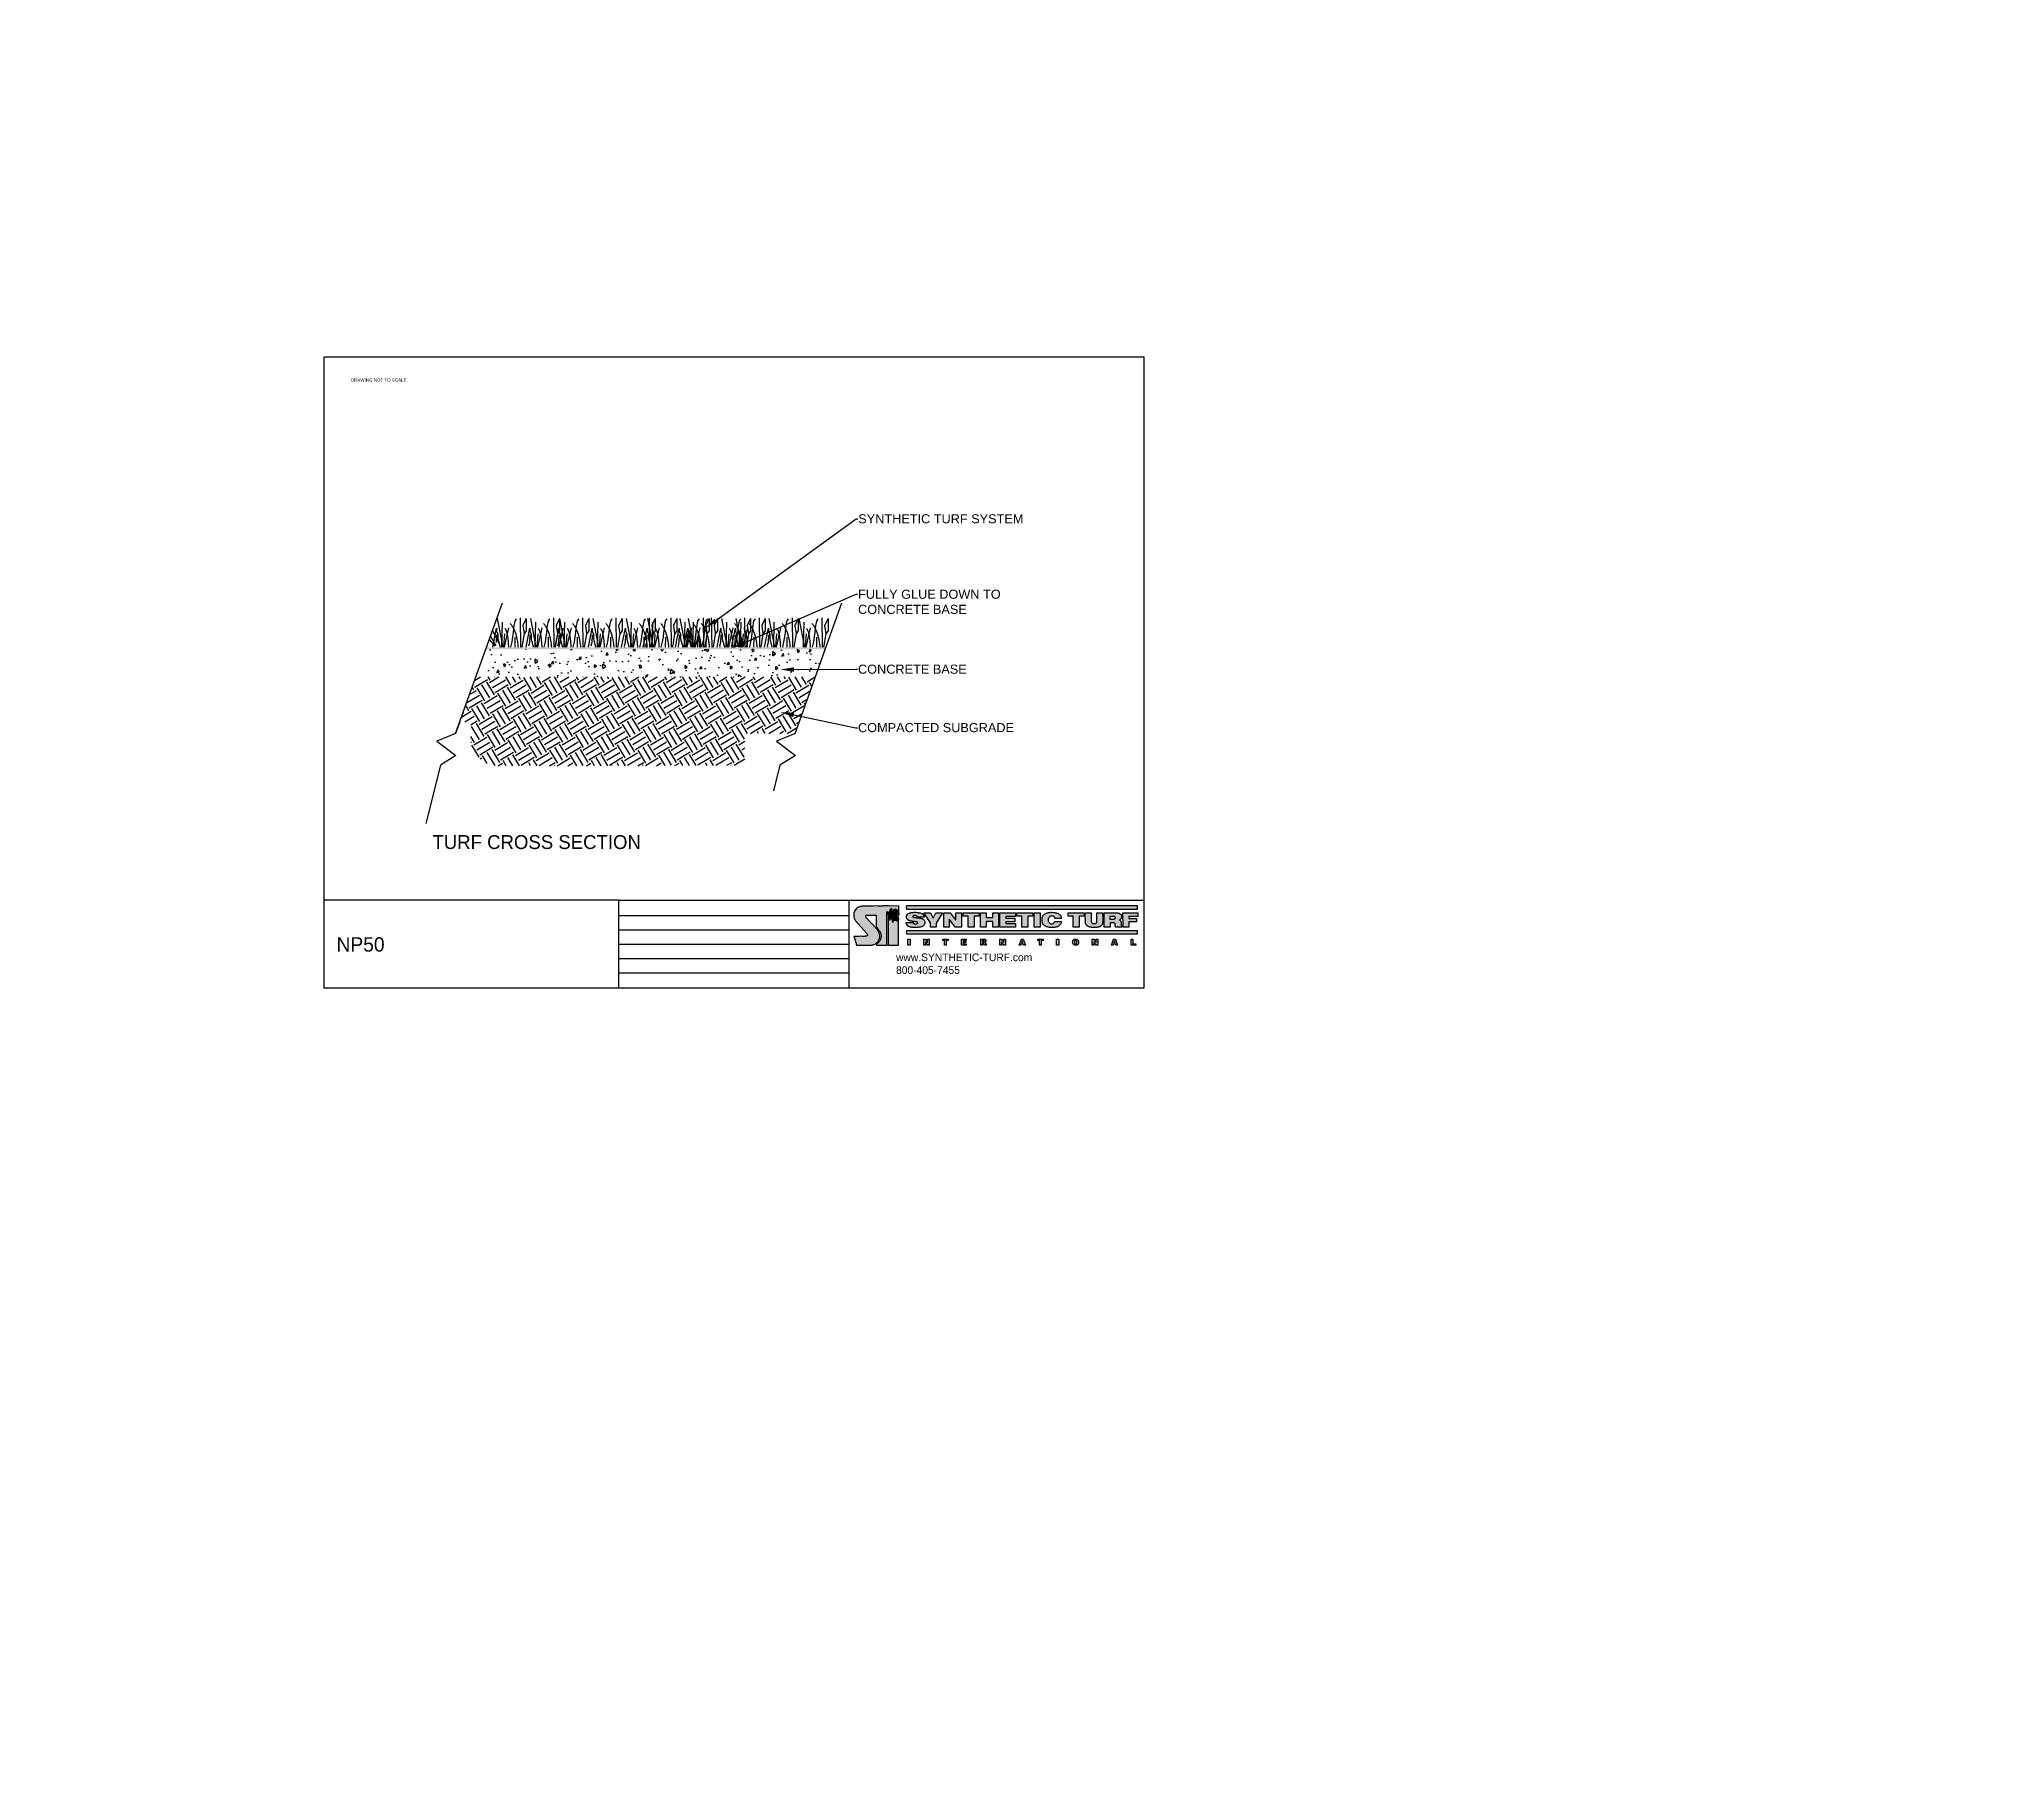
# Model space of a CAD drawing. Header units: inches. Extents: x 42.5 to 68.1, y -21.9 to 0.7.
import ezdxf
from ezdxf import colors
from ezdxf.entities.mleader import LeaderData, LeaderLine
from ezdxf.math import Vec2, Vec3

# ---------------------------------------------------------------- set-up
doc = ezdxf.new("R2010")
doc.units = ezdxf.units.IN
doc.header["$LTSCALE"] = 0.25
doc.header["$MEASUREMENT"] = 0
doc.layers.add('detail', color=7, linetype='Continuous')
doc.layers.add('LAYER_1', color=1, linetype='Continuous')
doc.styles.add('Annotative', font='arial.ttf')
doc.styles.get("Standard").update_dxf_attribs({"font": 'bgothl.ttf'})

msp = doc.modelspace()

# ---------------------------------------------------------------- texts
at = {"color": 7, "insert": (46.528, -3.703), "char_height": 0.04181, "attachment_point": 1, "style": 'Annotative'}
msp.add_mtext_dynamic_manual_height_columns('DRAWING NOT TO SCALE', width=1.07639, gutter_width=0.209, heights=[0], dxfattribs=at)
at = {"color": 7, "insert": (47.592, -9.661), "char_height": 0.18111, "attachment_point": 1}
msp.add_mtext_dynamic_manual_height_columns('TURF CROSS SECTION', width=5.17379, gutter_width=0.209, heights=[0], dxfattribs=at)
at = {"layer": 'detail', "color": 7, "attachment_point": 1}
for s, width, gutter_width, heights, insert, char_height in [('NP50', 4.37719, 0.144, [0.92], (46.341, -10.993), 0.1875), ('www.SYNTHETIC-TURF.com\\P800-405-7455', 2.41801, 10, [0], (53.637, -11.205), 0.1)]:
    msp.add_mtext_dynamic_manual_height_columns(s, width=width, gutter_width=gutter_width, heights=heights, dxfattribs=dict(at, insert=insert, char_height=char_height))

# ---------------------------------------------------------------- hatches: boundary and pattern name
at = {"linetype": 'Continuous', "true_color": 0x009a00}
h = msp.add_hatch(color=94, dxfattribs=at)
h.dxf.hatch_style = 1
edge = h.paths.add_edge_path()
edge.add_line((53.772, -10.626), (56.787, -10.626))
edge.add_arc((56.299, -10.607), 0.487, 357.7004, 360.0969)
edge.add_arc((55.85, -10.609), 0.937, 0.1714, 1.425)
edge.add_arc((55.279, -37696.946), 37686.361, 89.9977082, 90.0022918)
edge.add_line((53.772, -10.585), (53.772, -10.596))
edge.add_arc((54.462, -10.609), 0.691, 178.9151, 179.7458)
edge.add_arc((54.058, -10.608), 0.287, 179.6118, 183.6885)
edge = h.paths.add_edge_path()
edge.add_line((53.772, -10.95), (56.786, -10.95))
edge.add_arc((56.466, -10.932), 0.321, 356.7841, 360.4312)
edge.add_arc((56.096, -10.933), 0.691, 0.3155, 1.15)
edge.add_line((56.787, -10.919), (56.787, -10.909))
edge.add_line((56.787, -10.909), (53.772, -10.909))
edge.add_line((53.772, -10.909), (53.772, -10.919))
edge.add_arc((54.463, -10.932), 0.692, 178.9275, 179.7656)
edge.add_arc((54.05, -10.931), 0.278, 179.5939, 183.7886)
edge = h.paths.add_edge_path()
edge.add_line((53.534, -11.097), (53.671, -11.097))
edge.add_arc((51.761, -11.102), 1.91, 0.1399, 0.7993)
edge.add_line((53.671, -11.075), (53.671, -11.056))
edge.add_arc((56.044, -11.051), 2.373, 179.5592, 180.1104, ccw=False)
edge.add_arc((51.641, -11.018), 2.03, 359.5599, 360.2051)
edge.add_arc((70.814, -10.934), 17.142, 179.9999, 180.2552, ccw=False)
edge.add_arc((19.867, -10.934), 33.804, 359.9997, 360.1289)
edge.add_line((53.671, -10.858), (53.671, -10.819))
edge.add_arc((39.254, -10.822), 14.417, 0.0095, 0.1628)
edge.add_arc((51.764, -10.773), 1.907, 359.7841, 360.3884)
edge.add_arc((54.435, -10.758), 0.764, 179.4536, 180.1494, ccw=False)
edge.add_arc((53.572, -10.75), 0.0994, 359.4167, 364.7067)
edge.add_arc((53.667, -10.742), 0.00354, 3.8201, 13.4408)
edge.add_arc((53.67, -10.742), 0.000968, 14.0293, 25.0377)
edge.add_arc((53.67, -10.741), 0.00032, 24.0965, 46.6545)
edge.add_arc((53.67, -10.741), 0.000126, 46.9373, 88.1094)
edge.add_arc((53.67, -10.741), 0.000166, 91.4159, 124.8238)
edge.add_arc((53.67, -10.741), 0.00047, 123.9374, 140.1561)
edge.add_arc((53.671, -10.742), 0.00122, 139.5362, 147.8903)
edge.add_arc((53.675, -10.744), 0.00589, 149.8894, 160.9204)
edge.add_arc((53.692, -10.751), 0.0242, 159.8677, 163.7096)
edge.add_arc((53.759, -10.759), 0.0915, 170.2579, 173.3018)
edge.add_arc((54.537, -10.849), 0.874, 173.385, 174.2662)
edge.add_arc((53.287, -10.724), 0.382, 352.0198, 354.243, ccw=False)
edge.add_arc((53.542, -10.759), 0.125, 348.8427, 351.8677, ccw=False)
edge.add_arc((53.617, -10.774), 0.0477, 342.7304, 349.1287, ccw=False)
edge.add_arc((53.646, -10.783), 0.018, 335.8538, 342.4048, ccw=False)
edge.add_arc((53.655, -10.787), 0.00751, 324.0657, 336.2776, ccw=False)
edge.add_arc((54.078, -10.727), 0.421, 187.708, 188.8193, ccw=False)
edge.add_arc((53.793, -10.766), 0.134, 184.1144, 187.6229, ccw=False)
edge.add_arc((53.797, -10.765), 0.138, 176.1639, 184.1706, ccw=False)
edge.add_arc((53.815, -10.767), 0.157, 172.6539, 176.1248, ccw=False)
edge.add_arc((53.868, -10.774), 0.21, 169.9509, 172.6352, ccw=False)
edge.add_arc((53.86, -10.771), 0.201, 167.4056, 170.381, ccw=False)
edge.add_arc((53.746, -10.745), 0.0849, 160.7535, 167.3267, ccw=False)
edge.add_arc((53.736, -10.742), 0.0744, 152.5421, 160.4897, ccw=False)
edge.add_arc((53.765, -10.758), 0.107, 145.8268, 152.3917, ccw=False)
edge.add_arc((53.631, -10.667), 0.0552, 325.9972, 329.3944)
edge.add_arc((53.662, -10.685), 0.0192, 329.0795, 335.6441)
edge.add_arc((53.676, -10.691), 0.004, 334.0425, 351.9756)
edge.add_arc((53.679, -10.691), 0.00072, 353.1617, 380.2618)
edge.add_arc((53.679, -10.691), 0.000307, 21.8182, 68.9122)
edge.add_arc((53.679, -10.692), 0.000581, 71.5629, 101.572)
edge.add_arc((53.68, -10.693), 0.00184, 100.2758, 113.8664)
edge.add_arc((53.682, -10.697), 0.00683, 114.432, 125.5245)
edge.add_arc((53.696, -10.717), 0.0308, 125.6246, 133.5168)
edge.add_arc((53.734, -10.758), 0.0871, 133.256, 141.3476)
edge.add_arc((53.722, -10.748), 0.0713, 141.0831, 146.3303)
edge.add_arc((53.693, -10.729), 0.0372, 146.0133, 154.9375)
edge.add_arc((53.881, -10.812), 0.242, 156.0447, 160.7725)
edge.add_arc((53.957, -10.84), 0.323, 160.5818, 164.2285)
edge.add_arc((53.754, -10.782), 0.113, 164.2855, 169.4962)
edge.add_arc((53.709, -10.774), 0.0664, 169.6629, 174.1255)
edge.add_arc((53.684, -10.771), 0.0416, 174.0275, 180.7292)
edge.add_arc((53.553, -10.773), 0.0894, -1.3652, 0.4469, ccw=False)
edge.add_arc((53.613, -10.774), 0.029, 353.0461, 358.9836, ccw=False)
edge.add_arc((53.635, -10.777), 0.00768, 344.2147, 352.9252, ccw=False)
edge.add_arc((53.64, -10.778), 0.0026, 334.1188, 343.7782, ccw=False)
edge.add_arc((53.641, -10.779), 0.000981, 315.4856, 334.8676, ccw=False)
edge.add_arc((53.641, -10.779), 0.000384, 277.8871, 315.8354, ccw=False)
edge.add_arc((53.641, -10.779), 0.000421, 237.1044, 274.24, ccw=False)
edge.add_arc((53.642, -10.779), 0.00123, 218.974, 237.7155, ccw=False)
edge.add_arc((53.644, -10.777), 0.00364, 210.3632, 219.7632, ccw=False)
edge.add_arc((53.645, -10.776), 0.00522, 187.6013, 211.0403, ccw=False)
edge.add_arc((53.649, -10.776), 0.00927, 174.2073, 187.144, ccw=False)
edge.add_line((53.64, -10.775), (53.64, -10.773))
edge.add_arc((53.627, -10.771), 0.013, 352.6718, 362.0109)
edge.add_arc((54.126, -10.748), 0.486, 180.3287, 182.6617, ccw=False)
edge.add_arc((53.933, -10.749), 0.293, 176.5061, 180.3377, ccw=False)
edge.add_arc((53.843, -10.744), 0.203, 171.0712, 176.5142, ccw=False)
edge.add_arc((53.794, -10.736), 0.154, 163.9585, 171.0689, ccw=False)
edge.add_arc((53.916, -10.772), 0.281, 159.5634, 163.8076, ccw=False)
edge.add_arc((54.017, -10.809), 0.389, 156.6297, 159.5787, ccw=False)
edge.add_arc((53.673, -10.661), 0.0135, 148.5087, 155.1998, ccw=False)
edge.add_line((53.661, -10.654), (53.662, -10.652))
edge.add_arc((53.654, -10.647), 0.00981, 328.1054, 336.189)
edge.add_arc((53.661, -10.65), 0.0014, 336.0983, 353.8897)
edge.add_arc((53.663, -10.65), 0.000345, 355.2106, 379.1878)
edge.add_arc((53.663, -10.65), 0.000179, 20.1771, 58.8354)
edge.add_arc((53.663, -10.65), 0.000182, 60.8577, 100.5431)
edge.add_arc((53.663, -10.651), 0.000405, 101.0289, 123.3695)
edge.add_arc((53.663, -10.652), 0.00171, 124.4412, 140.5489)
edge.add_arc((53.671, -10.658), 0.012, 140.4688, 147.688)
edge.add_line((53.661, -10.652), (53.66, -10.653))
edge.add_arc((53.65, -10.646), 0.0127, 319.5306, 327.047, ccw=False)
edge.add_arc((53.732, -10.717), 0.0958, 139.8394, 143.5532)
edge.add_line((53.655, -10.66), (53.653, -10.662))
edge.add_line((53.653, -10.662), (53.652, -10.665))
edge.add_arc((53.702, -10.701), 0.0616, 144.3195, 149.2732)
edge.add_arc((53.77, -10.741), 0.141, 149.636, 152.8693)
edge.add_arc((53.253, -10.476), 0.44, 331.8346, 332.8696, ccw=False)
edge.add_arc((53.772, -10.754), 0.149, 151.491, 159.2367)
edge.add_arc((53.816, -10.771), 0.196, 159.2339, 165.1292)
edge.add_arc((53.895, -10.792), 0.278, 165.1179, 169.2765)
edge.add_arc((54.063, -10.824), 0.448, 169.2686, 171.8171)
edge.add_arc((53.664, -10.766), 0.046, 172.9498, 179.6782)
edge.add_arc((54.126, -10.771), 0.507, 179.3413, 179.9951)
edge.add_arc((53.576, -10.772), 0.0429, -5.7095, 0.5484, ccw=False)
edge.add_arc((53.612, -10.775), 0.00609, 340.3351, 354.3306, ccw=False)
edge.add_arc((53.617, -10.777), 0.00142, 319.8255, 339.5098, ccw=False)
edge.add_arc((53.617, -10.778), 0.000534, 280.8822, 320.1518, ccw=False)
edge.add_arc((53.617, -10.778), 0.000457, 235.9274, 278.7708, ccw=False)
edge.add_arc((53.618, -10.777), 0.00113, 213.1442, 235.6677, ccw=False)
edge.add_arc((53.621, -10.775), 0.00498, 196.2732, 212.226, ccw=False)
edge.add_arc((53.644, -10.768), 0.0288, 187.5836, 196.4262, ccw=False)
edge.add_arc((53.713, -10.758), 0.099, 182.0564, 188.1175, ccw=False)
edge.add_arc((54.515, -10.733), 0.901, 180.6427, 181.8267, ccw=False)
edge.add_arc((54.149, -10.737), 0.535, 178.6061, 180.698, ccw=False)
edge.add_arc((53.762, -10.728), 0.148, 170.5048, 178.4373, ccw=False)
edge.add_arc((53.779, -10.73), 0.165, 163.4878, 170.4803, ccw=False)
edge.add_arc((53.808, -10.739), 0.196, 157.6028, 163.478, ccw=False)
edge.add_arc((53.852, -10.757), 0.244, 152.8835, 157.6028, ccw=False)
edge.add_arc((55.289, -11.481), 1.852, 152.9496, 153.2125, ccw=False)
edge.add_arc((53.869, -10.837), 0.303, 139.0607, 139.6765)
edge.add_arc((53.687, -10.683), 0.0649, 140.1483, 146.2127)
edge.add_arc((53.782, -10.748), 0.18, 145.8186, 148.4926)
edge.add_arc((53.847, -10.789), 0.257, 148.3268, 151.7271)
edge.add_arc((53.799, -10.761), 0.201, 152.15, 164.7268)
edge.add_arc((53.815, -10.765), 0.218, 164.8372, 174.7181)
edge.add_arc((53.864, -10.77), 0.267, 174.6201, 178.1192)
edge.add_arc((53.966, -10.773), 0.369, 178.1442, 180.3874)
edge.add_arc((55.07, -10.764), 1.473, 180.4469, 180.9284)
edge.add_arc((53.37, -10.792), 0.227, -1.4414, 1.0944, ccw=False)
edge.add_line((53.597, -10.798), (53.597, -10.799))
edge.add_arc((53.672, -10.766), 0.0823, 196.9643, 203.8583, ccw=False)
edge.add_arc((53.693, -10.759), 0.104, 191.2797, 196.9824, ccw=False)
edge.add_arc((53.718, -10.754), 0.13, 186.5589, 191.2977, ccw=False)
edge.add_arc((53.748, -10.751), 0.16, 182.5929, 186.5744, ccw=False)
edge.add_arc((53.796, -10.749), 0.207, 176.1548, 182.4775, ccw=False)
edge.add_arc((53.854, -10.753), 0.266, 171.2576, 176.2214, ccw=False)
edge.add_arc((53.882, -10.757), 0.294, 166.9991, 171.3102, ccw=False)
edge.add_arc((53.854, -10.75), 0.266, 162.7418, 167.063, ccw=False)
edge.add_arc((53.771, -10.724), 0.178, 157.492, 162.8777, ccw=False)
edge.add_arc((53.698, -10.694), 0.0993, 153.412, 157.3344, ccw=False)
edge.add_arc((53.657, -10.673), 0.0541, 147.662, 153.5493, ccw=False)
edge.add_line((53.612, -10.644), (53.613, -10.643))
edge.add_arc((53.608, -10.64), 0.0052, 326.6029, 337.5633)
edge.add_arc((53.611, -10.641), 0.00251, 337.2028, 354.2716)
edge.add_arc((53.612, -10.641), 0.0012, 353.9944, 380.9582)
edge.add_arc((53.612, -10.641), 0.000849, 22.0981, 55.3156)
edge.add_arc((53.612, -10.641), 0.00121, 56.2816, 82.2428)
edge.add_arc((53.612, -10.643), 0.00237, 81.9422, 98.6368)
edge.add_arc((53.613, -10.646), 0.00571, 99.5993, 118.9825)
edge.add_arc((53.621, -10.662), 0.0237, 117.6018, 130.4218)
edge.add_arc((53.626, -10.667), 0.0311, 130.7824, 139.6339)
edge.add_arc((53.706, -10.735), 0.136, 139.7477, 141.7459)
edge.add_arc((53.554, -10.615), 0.0572, 316.7272, 321.657, ccw=False)
edge.add_arc((53.629, -10.687), 0.0458, 135.8132, 151.5897)
edge.add_arc((53.718, -10.735), 0.147, 151.6327, 160.4601)
edge.add_arc((53.727, -10.738), 0.157, 160.4937, 168.7664)
edge.add_arc((53.747, -10.742), 0.177, 168.7853, 176.2283)
edge.add_arc((53.779, -10.744), 0.21, 176.2335, 182.733)
edge.add_arc((53.566, -10.754), 0.00407, -31.1279, 3.0615, ccw=False)
edge.add_arc((53.697, -10.732), 0.129, 187.5307, 190.6478, ccw=False)
edge.add_arc((53.809, -10.717), 0.243, 185.2947, 187.6344, ccw=False)
edge.add_arc((53.946, -10.705), 0.38, 181.0342, 185.2149, ccw=False)
edge.add_arc((54.057, -10.702), 0.492, 176.7743, 181.0941, ccw=False)
edge.add_arc((54.109, -10.705), 0.544, 172.0507, 176.7994, ccw=False)
edge.add_line((53.571, -10.63), (53.572, -10.627))
edge.add_line((53.572, -10.627), (53.572, -10.626))
edge.add_arc((53.57, -10.625), 0.00201, 326.8779, 336.0328)
edge.add_arc((53.572, -10.625), 0.000353, 337.9914, 345.8999)
edge.add_arc((53.572, -10.625), 0.000128, 345.2255, 361.2171)
edge.add_arc((53.572, -10.625), 0.0000424, 0.1758, 34.585)
edge.add_arc((53.572, -10.625), 0.0000322, 38.3554, 80.5926)
edge.add_arc((53.587, -10.64), 0.0207, 136.1145, 150.8042)
edge.add_arc((53.606, -10.651), 0.0425, 150.4757, 159.2013)
edge.add_arc((53.64, -10.664), 0.0787, 159.03, 164.5751)
edge.add_arc((53.691, -10.678), 0.131, 164.491, 168.2593)
edge.add_arc((53.797, -10.699), 0.24, 168.4369, 173.1148)
edge.add_arc((53.995, -10.724), 0.44, 172.9965, 175.7833)
edge.add_arc((54.232, -10.742), 0.677, 175.7363, 177.5539)
edge.add_arc((54.573, -10.756), 1.019, 177.5948, 179.6281)
edge.add_line((53.555, -10.749), (53.555, -10.76))
edge.add_arc((53.414, -10.76), 0.141, -1.5022, 0.0209, ccw=False)
edge.add_arc((53.521, -10.763), 0.0331, 353.6509, 358.871, ccw=False)
edge.add_arc((53.547, -10.766), 0.00725, 345.4053, 353.5052, ccw=False)
edge.add_arc((53.552, -10.768), 0.00222, 335.6285, 344.9774, ccw=False)
edge.add_arc((53.553, -10.768), 0.000756, 316.7467, 336.528, ccw=False)
edge.add_arc((53.554, -10.769), 0.00026, 275.627, 317.3532, ccw=False)
edge.add_arc((53.554, -10.768), 0.000302, 232.2826, 270.9928, ccw=False)
edge.add_arc((53.554, -10.768), 0.000998, 215.639, 233.3924, ccw=False)
edge.add_arc((53.556, -10.767), 0.00306, 207.8855, 216.4703, ccw=False)
edge.add_arc((53.562, -10.763), 0.0101, 197.0007, 208.0336, ccw=False)
edge.add_arc((53.571, -10.76), 0.02, 190.8118, 197.2165, ccw=False)
edge.add_arc((53.605, -10.754), 0.0545, 185.0175, 190.4008, ccw=False)
edge.add_line((53.551, -10.759), (53.551, -10.754))
edge.add_arc((53.509, -10.758), 0.0417, 5.3631, 12.1596)
edge.add_arc((53.67, -10.723), 0.123, 188.8489, 192.0465, ccw=False)
edge.add_arc((52.883, -10.846), 0.674, 8.9067, 9.5223)
edge.add_arc((53.463, -10.75), 0.0861, 9.7704, 12.8392)
edge.add_arc((53.325, -10.783), 0.227, 13.3665, 15.9048)
edge.add_arc((53.215, -10.814), 0.342, 15.869, 17.6101)
edge.add_arc((53.05, -10.867), 0.515, 17.6561, 19.8138)
edge.add_arc((53.684, -10.641), 0.157, 196.9196, 198.9733, ccw=False)
edge.add_line((53.533, -10.687), (53.532, -10.684))
edge.add_line((53.532, -10.684), (53.531, -10.681))
edge.add_arc((53.476, -10.699), 0.0581, 18.0882, 20.5098)
edge.add_arc((53.521, -10.682), 0.00999, 19.4794, 28.4398)
edge.add_arc((53.528, -10.678), 0.00143, 30.3497, 39.0012)
edge.add_arc((53.529, -10.677), 0.000382, 37.5913, 58.9742)
edge.add_arc((53.529, -10.677), 0.000119, 60.8324, 84.412)
edge.add_arc((53.529, -10.677), 0.0000785, 85.3934, 116.8181)
edge.add_arc((53.529, -10.677), 0.000113, 117.975, 142.8573)
edge.add_arc((53.53, -10.677), 0.00025, 142.5466, 157.2943)
edge.add_arc((53.53, -10.677), 0.000798, 158.2403, 172.073)
edge.add_arc((53.535, -10.678), 0.00553, 172.9321, 185.4397)
edge.add_arc((54.022, -10.654), 0.493, 182.8466, 183.8748)
edge.add_arc((53.683, -10.677), 0.153, 183.8131, 187.3654)
edge.add_arc((53.156, -10.748), 0.378, 4.8887, 7.7836, ccw=False)
edge.add_arc((53.063, -10.756), 0.471, 2.5642, 4.8874, ccw=False)
edge.add_arc((52.905, -10.763), 0.63, 0.821, 2.5641, ccw=False)
edge.add_arc((52.588, -10.768), 0.946, -0.3438, 0.8213, ccw=False)
edge.add_arc((51.67, -10.762), 1.865, 359.0628, 359.6568, ccw=False)
edge.add_line((53.534, -10.793), (53.534, -10.812))
edge.add_arc((55.662, -10.848), 2.128, 179.0331, 179.5581)
edge.add_arc((54.579, -10.84), 1.045, 179.5586, 180.6327)
edge.add_arc((48.721, -10.902), 4.813, 0.1511, 0.6111, ccw=False)
edge.add_arc((43.113, -10.917), 10.421, -0.0611, 0.1509, ccw=False)
edge.add_line((53.534, -10.928), (53.534, -10.967))
edge.add_arc((61.231, -10.97), 7.697, 179.9767, 180.2639)
edge.add_arc((48.245, -11.031), 5.289, -0.0584, 0.2789, ccw=False)
edge.add_line((53.534, -11.037), (53.534, -11.068))
edge.add_line((53.534, -11.068), (53.534, -11.097))
edge = h.paths.add_edge_path(flags=17)
edge.add_arc((53.658, -10.689), 0.011, 261.2855, 277.9541)
edge.add_arc((53.658, -10.692), 0.00803, 278.3689, 297.404)
edge.add_arc((53.658, -10.691), 0.00919, 297.883, 313.4973)
edge.add_arc((53.653, -10.686), 0.016, 313.5724, 322.7353)
edge.add_arc((53.626, -10.665), 0.0505, 322.6642, 325.6746)
edge.add_line((53.667, -10.694), (53.668, -10.693))
edge.add_line((53.668, -10.693), (53.669, -10.692))
edge.add_arc((53.685, -10.703), 0.0198, 135.3125, 143.1791, ccw=False)
edge.add_arc((53.679, -10.698), 0.0121, 122.1896, 135.2385, ccw=False)
edge.add_arc((51.523, -10.684), 2.15, 359.8871, 360.4617)
edge.add_line((53.673, -10.666), (53.673, -10.645))
edge.add_arc((53.709, -10.672), 0.0453, 142.8843, 151.8845)
edge.add_arc((53.716, -10.676), 0.0532, 151.9515, 159.3385)
edge.add_arc((53.736, -10.683), 0.0743, 159.368, 164.5941)
edge.add_arc((53.794, -10.7), 0.135, 164.5997, 167.4804)
edge.add_line((53.662, -10.67), (53.661, -10.677))
edge.add_arc((53.449, -10.632), 0.216, 346.1956, 348.002, ccw=False)
edge.add_arc((53.566, -10.661), 0.0956, 342.0834, 346.1912, ccw=False)
edge.add_arc((53.597, -10.671), 0.0632, 335.777, 342.0644, ccw=False)
edge.add_arc((53.662, -10.7), 0.00771, 154.2449, 163.7775)
edge.add_arc((53.657, -10.698), 0.00215, 162.5846, 190.136)
edge.add_arc((53.656, -10.699), 0.00123, 192.9976, 238.5903)
edge.add_arc((53.657, -10.697), 0.00338, 239.8471, 265.0344)
at = {"linetype": 'Continuous', "true_color": 0x000000}
h = msp.add_hatch(color=18, dxfattribs=at)
h.dxf.hatch_style = 1
edge = h.paths.add_edge_path()
edge.add_line((53.38, -11.097), (53.384, -11.097))
edge.add_line((53.384, -11.097), (53.513, -11.097))
edge.add_line((53.513, -11.097), (53.519, -11.097))
edge.add_line((53.519, -11.097), (53.518, -11.07))
edge.add_arc((66.58, -11.017), 13.061, 179.989, 180.2349, ccw=False)
edge.add_line((53.518, -11.014), (53.518, -10.995))
edge.add_line((53.518, -10.995), (53.518, -10.842))
edge.add_arc((-69.417, -10.96), 122.935, 0.05518, 0.12668)
edge.add_arc((54.035, -10.695), 0.517, 178.3758, 179.2923, ccw=False)
edge.add_arc((53.427, -10.678), 0.0906, 358.4, 363.6623)
edge.add_line((53.518, -10.672), (53.518, -10.657))
edge.add_line((53.518, -10.657), (53.529, -10.667))
edge.add_arc((53.388, -10.783), 0.182, 37.4836, 39.1781, ccw=False)
edge.add_arc((53.464, -10.725), 0.0871, 34.0864, 37.4767, ccw=False)
edge.add_arc((53.487, -10.709), 0.0587, 23.8791, 34.1712, ccw=False)
edge.add_arc((53.42, -10.738), 0.132, 20.2075, 23.5091, ccw=False)
edge.add_arc((53.887, -10.566), 0.366, 200.2002, 201.4937)
edge.add_arc((53.556, -10.696), 0.00961, 202.0014, 208.8959)
edge.add_arc((53.55, -10.699), 0.0028, 208.0181, 223.1793)
edge.add_arc((53.548, -10.701), 0.000867, 224.2756, 240.2809)
edge.add_arc((53.548, -10.701), 0.000411, 240.1168, 265.9517)
edge.add_arc((53.548, -10.701), 0.000386, 269.8654, 322.8546)
edge.add_arc((53.547, -10.7), 0.00151, 321.1395, 341.3261)
edge.add_arc((53.544, -10.699), 0.00508, 340.1044, 348.6307)
edge.add_arc((53.532, -10.697), 0.0168, 348.9339, 356.0636)
edge.add_arc((53.708, -10.692), 0.159, 175.6725, 182.2887, ccw=False)
edge.add_arc((53.684, -10.69), 0.135, 167.5644, 175.7927, ccw=False)
edge.add_arc((53.665, -10.688), 0.116, 162.6601, 166.4827, ccw=False)
edge.add_arc((53.691, -10.695), 0.143, 157.2054, 162.968, ccw=False)
edge.add_arc((53.657, -10.681), 0.106, 152.674, 157.1528, ccw=False)
edge.add_arc((53.629, -10.667), 0.075, 146.3833, 152.7489, ccw=False)
edge.add_arc((53.607, -10.652), 0.0483, 137.0421, 146.5116, ccw=False)
edge.add_arc((53.593, -10.639), 0.0292, 122.7318, 137.2179, ccw=False)
edge.add_arc((53.577, -10.614), 0.0000556, 69.8938, 88.4887, ccw=False)
edge.add_arc((53.577, -10.614), 0.0000302, 42.6396, 70.4866, ccw=False)
edge.add_arc((53.577, -10.614), 0.0000229, -1.7222, 40.6654, ccw=False)
edge.add_arc((53.577, -10.615), 0.000618, 17.9641, 50.4465, ccw=False)
edge.add_arc((53.577, -10.615), 0.000945, -7.2908, 15.7335, ccw=False)
edge.add_arc((55.4, -10.837), 1.836, 173.0351, 174.1409)
edge.add_arc((54.448, -10.742), 0.88, 174.0057, 175.7055)
edge.add_arc((53.808, -10.694), 0.237, 175.7266, 178.157)
edge.add_arc((53.644, -10.688), 0.0737, 178.2601, 181.1101)
edge.add_arc((53.592, -10.689), 0.0209, 180.6247, 187.5561)
edge.add_arc((53.571, -10.691), 0.00155, 276.0215, 340.1076)
edge.add_arc((53.572, -10.691), 0.000221, 334.6603, 344.2973)
edge.add_arc((53.573, -10.691), 0.000531, 155.7967, 167.4791, ccw=False)
edge.add_arc((54.017, -10.811), 0.461, 163.6487, 164.9035, ccw=False)
edge.add_arc((53.747, -10.732), 0.179, 160.3235, 163.6432, ccw=False)
edge.add_arc((53.684, -10.709), 0.112, 154.9526, 160.325, ccw=False)
edge.add_arc((53.657, -10.697), 0.0824, 147.5257, 154.9457, ccw=False)
edge.add_arc((53.644, -10.689), 0.0675, 138.2287, 147.4906, ccw=False)
edge.add_arc((53.64, -10.685), 0.0624, 127.6553, 138.1546, ccw=False)
edge.add_arc((53.643, -10.688), 0.066, 116.8039, 127.5626, ccw=False)
edge.add_arc((53.649, -10.7), 0.0795, 106.7074, 116.7346, ccw=False)
edge.add_line((53.626, -10.624), (53.627, -10.624))
edge.add_line((53.627, -10.624), (53.626, -10.624))
edge.add_arc((52.468, -10.123), 1.262, 336.1745, 336.5797, ccw=False)
edge.add_line((53.623, -10.632), (53.621, -10.637))
edge.add_arc((54.5, -11.021), 0.96, 156.4333, 158.0692)
edge.add_arc((54.056, -10.842), 0.48, 158.111, 159.834)
edge.add_arc((53.812, -10.753), 0.22, 159.707, 163.0148)
edge.add_arc((53.691, -10.715), 0.0941, 163.1591, 166.3303)
edge.add_arc((53.64, -10.703), 0.0419, 166.135, 171.8554)
edge.add_arc((53.612, -10.699), 0.0135, 171.1265, 183.9273)
edge.add_arc((53.603, -10.7), 0.00422, 184.7081, 199.0374)
edge.add_arc((53.601, -10.701), 0.00178, 198.5215, 224.6404)
edge.add_arc((53.6, -10.702), 0.000441, 224.2706, 285.6358)
edge.add_arc((53.599, -10.701), 0.00112, 287.8071, 317.7468)
edge.add_arc((53.597, -10.699), 0.00433, 317.6235, 340.0937)
edge.add_arc((53.775, -10.763), 0.185, 155.9151, 160.3309, ccw=False)
edge.add_arc((53.906, -10.821), 0.328, 153.2867, 156.0031, ccw=False)
edge.add_arc((53.871, -10.802), 0.289, 149.2861, 153.4593, ccw=False)
edge.add_arc((53.777, -10.746), 0.179, 145.74, 149.1999, ccw=False)
edge.add_arc((53.718, -10.706), 0.108, 140.4837, 145.8423, ccw=False)
edge.add_arc((53.677, -10.672), 0.0545, 131.5165, 140.7348, ccw=False)
edge.add_arc((53.66, -10.653), 0.0287, 123.6322, 131.119, ccw=False)
edge.add_arc((53.654, -10.644), 0.0177, 113.0112, 123.7454, ccw=False)
edge.add_line((53.647, -10.627), (53.646, -10.629))
edge.add_arc((53.97, -10.767), 0.352, 156.8695, 158.7187)
edge.add_arc((54.146, -10.838), 0.542, 158.4312, 160.8146)
edge.add_arc((53.933, -10.764), 0.316, 160.8428, 163.0497)
edge.add_arc((53.783, -10.719), 0.16, 162.9213, 166.8695)
edge.add_arc((53.702, -10.7), 0.077, 167.0313, 170.5242)
edge.add_arc((53.666, -10.694), 0.0395, 170.3827, 176.1126)
edge.add_arc((53.643, -10.692), 0.0165, 175.7165, 186.4795)
edge.add_arc((53.631, -10.694), 0.00532, 185.3138, 209.2877)
edge.add_arc((53.627, -10.696), 0.000237, 249.6694, 284.4742)
edge.add_arc((53.627, -10.696), 0.000358, 286.5196, 313.8123)
edge.add_arc((53.626, -10.695), 0.00174, 316.0047, 335.5907)
edge.add_line((53.627, -10.696), (53.628, -10.695))
edge.add_arc((53.826, -10.766), 0.21, 156.7649, 160.0564, ccw=False)
edge.add_arc((53.763, -10.739), 0.142, 152.5832, 156.7789, ccw=False)
edge.add_arc((53.726, -10.72), 0.101, 147.4458, 152.5846, ccw=False)
edge.add_arc((53.707, -10.708), 0.0775, 141.5233, 147.4221, ccw=False)
edge.add_arc((53.699, -10.702), 0.068, 129.5078, 141.4583, ccw=False)
edge.add_arc((53.712, -10.718), 0.0882, 125.1024, 129.5347, ccw=False)
edge.add_arc((53.744, -10.764), 0.145, 122.3062, 125.0831, ccw=False)
edge.add_line((53.667, -10.641), (53.673, -10.638))
edge.add_line((53.673, -10.638), (53.674, -10.623))
edge.add_line((53.674, -10.623), (53.674, -10.593))
edge.add_line((53.674, -10.593), (53.674, -10.586))
edge.add_line((53.674, -10.586), (53.668, -10.586))
edge.add_line((53.668, -10.586), (53.547, -10.585))
edge.add_line((53.547, -10.585), (53.492, -10.585))
edge.add_arc((53.509, -28.535), 17.95, 90.0525, 90.2272)
edge.add_arc((53.409, -1.269), 9.317, 269.9291, 270.1729, ccw=False)
edge.add_line((53.398, -10.586), (53.358, -10.585))
edge.add_arc((53.344, -20.706), 10.12, 89.9193, 90.1437)
edge.add_arc((53.331, -15.559), 4.974, 90.1439, 90.6011)
edge.add_arc((53.268, -9.436), 1.15, 269.6256, 270.5405, ccw=False)
edge.add_arc((53.239, -13.878), 3.292, 89.625, 89.9433)
edge.add_arc((53.242, -11.241), 0.655, 89.9387, 91.5223)
edge.add_arc((53.233, -10.935), 0.349, 91.5146, 94.4388)
edge.add_arc((53.224, -10.816), 0.23, 94.4309, 98.7951)
edge.add_arc((53.215, -10.755), 0.168, 98.7929, 104.6715)
edge.add_arc((53.206, -10.721), 0.133, 104.6845, 112.0374)
edge.add_arc((53.199, -10.705), 0.116, 112.0744, 120.6357)
edge.add_arc((53.199, -10.703), 0.114, 120.7595, 151.0754)
edge.add_arc((53.197, -10.703), 0.112, 151.0251, 166.2212)
edge.add_arc((53.194, -10.702), 0.109, 166.2191, 182.0756)
edge.add_arc((53.215, -10.701), 0.13, 182.1499, 199.1693)
edge.add_arc((53.232, -10.695), 0.147, 199.112, 206.5077)
edge.add_arc((53.255, -10.684), 0.173, 206.5188, 212.8797)
edge.add_line((53.109, -10.778), (53.253, -10.94))
edge.add_arc((53.197, -10.992), 0.076, 35.6412, 42.6023, ccw=False)
edge.add_arc((53.209, -10.983), 0.0609, 26.5601, 35.4916, ccw=False)
edge.add_arc((53.25, -10.962), 0.0154, -30.144, 26.6829, ccw=False)
edge.add_arc((53.248, -10.961), 0.0174, 279.3811, 329.8875, ccw=False)
edge.add_arc((53.22, -10.798), 0.183, 273.8635, 279.7078, ccw=False)
edge.add_arc((53.211, -10.666), 0.315, 270.419, 273.8748, ccw=False)
edge.add_arc((53.206, -10.076), 0.906, 269.2098, 270.4308, ccw=False)
edge.add_line((53.194, -10.982), (53.184, -10.981))
edge.add_arc((53.178, -11.753), 0.771, 89.5385, 90.2611)
edge.add_arc((53.072, 5.657), 16.639, 270.222, 270.3537, ccw=False)
edge.add_line((53.136, -10.982), (53.088, -10.982))
edge.add_line((53.088, -10.982), (53.096, -11.007))
edge.add_arc((52.66, -11.146), 0.458, 15.6428, 17.6114, ccw=False)
edge.add_arc((54.644, -10.59), 1.603, 195.6399, 196.2011)
edge.add_arc((49.443, -12.11), 3.816, 15.9588, 16.3203, ccw=False)
edge.add_line((53.112, -11.061), (53.115, -11.072))
edge.add_line((53.115, -11.072), (53.118, -11.084))
edge.add_line((53.118, -11.084), (53.122, -11.097))
edge.add_line((53.122, -11.097), (53.167, -11.097))
edge.add_arc((52.577, 257.046), 268.144, 270.12611, 270.13918)
edge.add_arc((53.219, -14.794), 3.697, 89.4503, 89.8543, ccw=False)
edge.add_arc((53.263, -10.15), 0.947, 269.4445, 271.008)
edge.add_arc((53.273, -10.699), 0.398, 270.9935, 274.6496)
edge.add_arc((53.286, -10.857), 0.239, 274.6342, 280.5752)
edge.add_arc((53.308, -10.979), 0.116, 280.9781, 301.2454)
edge.add_arc((53.305, -10.974), 0.122, 301.1569, 320.2387)
edge.add_arc((53.307, -10.975), 0.119, 320.2213, 329.9306)
edge.add_arc((53.311, -10.978), 0.114, 329.9194, 340.0537)
edge.add_arc((53.317, -10.98), 0.108, 340.0532, 350.7686)
edge.add_arc((53.321, -10.981), 0.104, 350.7851, 362.0841)
edge.add_arc((53.308, -10.981), 0.117, 2.1331, 11.6921)
edge.add_arc((53.299, -10.983), 0.126, 11.7475, 20.4325)
edge.add_arc((53.278, -10.991), 0.149, 20.4613, 27.8116)
edge.add_arc((53.242, -11.01), 0.189, 27.8171, 33.6653)
edge.add_arc((53.185, -11.048), 0.257, 33.6587, 38.0358)
edge.add_arc((53.089, -11.123), 0.38, 38.0259, 41.0434)
edge.add_arc((52.881, -11.304), 0.655, 41.0354, 42.8052)
edge.add_arc((51.923, -12.191), 1.961, 42.8013, 43.3945)
edge.add_arc((48.77, -15.162), 6.293, 43.3315, 43.6718)
edge.add_arc((58.852, -5.538), 7.645, 223.3891, 223.6708, ccw=False)
edge.add_arc((54.966, -9.211), 2.298, 222.4683, 223.3938, ccw=False)
edge.add_arc((54.186, -9.925), 1.24, 220.8161, 222.4797, ccw=False)
edge.add_arc((53.276, -10.713), 0.0364, 205.8501, 218.5433, ccw=False)
edge.add_arc((53.261, -10.72), 0.0205, 188.1788, 205.9431, ccw=False)
edge.add_arc((53.255, -10.721), 0.0139, 166.0424, 187.9123, ccw=False)
edge.add_arc((53.254, -10.721), 0.0135, 144.2899, 165.5165, ccw=False)
edge.add_arc((53.258, -10.723), 0.0179, 127.3818, 144.1073, ccw=False)
edge.add_arc((53.263, -10.73), 0.0267, 115.2345, 127.472, ccw=False)
edge.add_arc((53.268, -10.741), 0.0385, 106.1517, 115.3547, ccw=False)
edge.add_arc((53.272, -10.752), 0.0503, 98.7827, 106.2411, ccw=False)
edge.add_line((53.264, -10.703), (53.355, -10.703))
edge.add_line((53.355, -10.703), (53.379, -10.703))
edge.add_line((53.379, -10.703), (53.379, -10.707))
edge.add_line((53.379, -10.707), (53.378, -10.856))
edge.add_line((53.378, -10.856), (53.4, -10.884))
edge.add_line((53.4, -10.884), (53.405, -10.89))
edge.add_arc((53.219, -11.042), 0.24, 35.9165, 39.4173, ccw=False)
edge.add_arc((53.266, -11.008), 0.182, 31.4593, 35.9026, ccw=False)
edge.add_arc((53.292, -10.993), 0.152, 20.8897, 31.4956, ccw=False)
edge.add_arc((53.331, -10.977), 0.111, 4.1365, 20.7126, ccw=False)
edge.add_arc((53.321, -10.978), 0.12, -11.0422, 4.2121, ccw=False)
edge.add_arc((53.322, -10.979), 0.119, 333.7332, 349.0614, ccw=False)
edge.add_arc((53.33, -10.982), 0.111, 325.51, 333.6758, ccw=False)
edge.add_arc((53.336, -10.986), 0.103, 316.8203, 325.5162, ccw=False)
edge.add_arc((53.309, -10.962), 0.139, 313.5243, 316.9364, ccw=False)
edge.add_arc((53.338, -10.992), 0.0981, 308.6129, 313.5854, ccw=False)
edge.add_line((53.399, -11.069), (53.38, -11.083))
edge.add_line((53.38, -11.083), (53.38, -11.091))
edge.add_line((53.38, -11.091), (53.38, -11.097))
edge = h.paths.add_edge_path()
edge.add_arc((53.933, -10.799), 0.0739, 181.9181, 185.2367)
edge.add_arc((53.887, -10.782), 0.0362, 219.221, 234.5915)
edge.add_arc((53.883, -10.788), 0.0295, 235.4255, 247.3707)
edge.add_arc((53.89, -10.771), 0.0475, 247.1049, 255.6646)
edge.add_arc((53.894, -10.758), 0.061, 255.6059, 270.3832)
edge.add_arc((53.894, -10.767), 0.0517, 270.3092, 279.1085)
edge.add_arc((53.896, -10.78), 0.0386, 278.9966, 290.3081)
edge.add_arc((53.9, -10.791), 0.027, 290.2069, 305.471)
edge.add_arc((53.904, -10.797), 0.0201, 305.5587, 325.332)
edge.add_arc((53.916, -10.805), 0.00539, 323.5391, 357.1339)
edge.add_arc((53.917, -10.805), 0.00492, 358.4933, 377.2484)
edge.add_arc((53.915, -10.806), 0.00675, 17.4584, 33.1693)
edge.add_arc((53.911, -10.808), 0.011, 33.1343, 44.8253)
edge.add_arc((53.906, -10.814), 0.019, 44.7183, 53.1223)
edge.add_arc((53.898, -10.824), 0.0321, 53.0319, 59.13)
edge.add_arc((53.887, -10.841), 0.0521, 59.0686, 63.604)
edge.add_arc((53.887, -10.863), 0.0728, 70.7976, 77.88)
edge.add_arc((53.871, -10.936), 0.147, 77.746, 81.721)
edge.add_arc((53.845, -11.107), 0.32, 81.6553, 83.6533)
edge.add_line((53.881, -10.789), (53.875, -10.788))
edge.add_line((53.875, -10.788), (53.869, -10.788))
edge.add_arc((53.98, -9.701), 1.092, 263.5409, 264.1817, ccw=False)
edge.add_arc((53.9, -10.406), 0.383, 261.7116, 263.5473, ccw=False)
edge.add_arc((53.876, -10.571), 0.216, 258.5366, 261.733, ccw=False)
edge.add_arc((53.859, -10.651), 0.134, 253.6566, 258.5759, ccw=False)
edge.add_arc((53.863, -10.645), 0.141, 248.978, 252.9437, ccw=False)
edge.add_arc((53.851, -10.677), 0.107, 243.9142, 248.9982, ccw=False)
edge.add_arc((53.839, -10.7), 0.0814, 237.4687, 243.9368, ccw=False)
edge.add_arc((53.829, -10.716), 0.0624, 229.3692, 237.4862, ccw=False)
edge.add_arc((53.821, -10.725), 0.0497, 219.4684, 229.3646, ccw=False)
edge.add_arc((53.815, -10.73), 0.0425, 207.9771, 219.4199, ccw=False)
edge.add_arc((53.814, -10.731), 0.0408, 195.6591, 207.882, ccw=False)
edge.add_arc((53.818, -10.73), 0.0449, 183.6692, 195.5572, ccw=False)
edge.add_arc((53.778, -10.732), 0.00457, 178.0521, 189.2845, ccw=False)
edge.add_arc((53.856, -10.729), 0.0827, 175.88, 181.8823, ccw=False)
edge.add_arc((53.838, -10.728), 0.0652, 169.0128, 175.8807, ccw=False)
edge.add_arc((53.823, -10.725), 0.0495, 153.3988, 169.3029, ccw=False)
edge.add_arc((53.816, -10.722), 0.0425, 136.4954, 153.1141, ccw=False)
edge.add_arc((53.82, -10.726), 0.0483, 122.0199, 136.2615, ccw=False)
edge.add_arc((53.831, -10.742), 0.0676, 111.5282, 121.9784, ccw=False)
edge.add_arc((53.845, -10.779), 0.107, 104.6887, 111.5774, ccw=False)
edge.add_arc((53.867, -10.86), 0.191, 100.7533, 104.7391, ccw=False)
edge.add_arc((53.924, -11.161), 0.497, 99.2358, 100.7773, ccw=False)
edge.add_arc((53.878, -10.876), 0.209, 94.9764, 99.3432, ccw=False)
edge.add_arc((53.883, -10.932), 0.265, 91.3442, 95.0166, ccw=False)
edge.add_arc((53.884, -10.968), 0.301, 84.6667, 91.3538, ccw=False)
edge.add_arc((53.887, -10.938), 0.271, 81.0393, 84.6869, ccw=False)
edge.add_arc((53.895, -10.887), 0.219, 76.784, 81.075, ccw=False)
edge.add_arc((53.909, -10.828), 0.159, 71.3648, 76.8426, ccw=False)
edge.add_arc((53.927, -10.775), 0.102, 63.8724, 71.4709, ccw=False)
edge.add_arc((53.941, -10.747), 0.0709, 52.5643, 63.8471, ccw=False)
edge.add_arc((53.951, -10.734), 0.0553, 38.2898, 52.5239, ccw=False)
edge.add_arc((53.954, -10.731), 0.0503, 22.0248, 38.1094, ccw=False)
edge.add_arc((53.948, -10.733), 0.0572, 6.2121, 21.7981, ccw=False)
edge.add_arc((53.985, -10.73), 0.0197, 0.927, 8.7016, ccw=False)
edge.add_line((54.005, -10.73), (53.915, -10.73))
edge.add_arc((53.921, -10.73), 0.00666, 157.1422, 182.6811, ccw=False)
edge.add_arc((53.895, -10.735), 0.0218, 21.6453, 40.539)
edge.add_arc((53.893, -10.737), 0.0248, 40.7584, 57.0784)
edge.add_arc((53.889, -10.744), 0.0326, 57.0842, 69.8779)
edge.add_arc((53.885, -10.754), 0.0434, 69.8007, 79.754)
edge.add_arc((53.882, -10.767), 0.0569, 79.8876, 95.2508)
edge.add_arc((53.882, -10.765), 0.0547, 95.0238, 102.5363)
edge.add_arc((53.879, -10.752), 0.0413, 102.3942, 111.3921)
edge.add_arc((53.872, -10.734), 0.0217, 111.3563, 124.1988)
edge.add_arc((53.867, -10.726), 0.013, 124.0564, 141.1743)
edge.add_arc((53.863, -10.723), 0.00818, 141.1588, 163.5336)
edge.add_arc((53.861, -10.723), 0.0063, 163.9277, 189.8582)
edge.add_arc((53.862, -10.723), 0.0068, 190.3931, 214.8807)
edge.add_arc((53.864, -10.721), 0.00951, 215.0177, 234.859)
edge.add_arc((53.867, -10.717), 0.0145, 234.762, 250.2386)
edge.add_arc((53.869, -10.71), 0.0217, 250.1266, 262.5022)
edge.add_arc((54.82, -3.906), 6.892, 262.0487, 262.4236)
edge.add_arc((52.589, -20.687), 10.037, 82.2463, 82.4299, ccw=False)
edge.add_arc((53.889, -11.053), 0.315, 77.5107, 80.0715, ccw=False)
edge.add_arc((53.913, -10.945), 0.205, 73.8497, 77.5615, ccw=False)
edge.add_arc((53.937, -10.862), 0.119, 68.1972, 73.9584, ccw=False)
edge.add_arc((53.954, -10.819), 0.072, 63.7621, 67.9965, ccw=False)
edge.add_arc((53.965, -10.798), 0.0487, 58.1386, 63.8106, ccw=False)
edge.add_arc((53.96, -10.805), 0.0569, 48.6637, 58.0476, ccw=False)
edge.add_arc((53.967, -10.797), 0.0462, 37.2697, 48.6379, ccw=False)
edge.add_arc((53.97, -10.794), 0.0421, 11.0982, 37.1046, ccw=False)
edge.add_arc((53.965, -10.796), 0.0481, 3.7203, 11.4729, ccw=False)
edge.add_arc((53.935, -10.799), 0.078, -2.911, 5.0335, ccw=False)
edge.add_arc((53.95, -10.8), 0.0624, 348.1119, 357.0741, ccw=False)
edge.add_arc((53.961, -10.803), 0.0511, 328.6705, 348.2832, ccw=False)
edge.add_arc((53.961, -10.802), 0.0523, 310.1895, 328.2745, ccw=False)
edge.add_arc((53.953, -10.793), 0.0638, 302.9206, 310.3992, ccw=False)
edge.add_arc((53.946, -10.782), 0.0769, 296.5756, 302.9223, ccw=False)
edge.add_arc((53.938, -10.766), 0.0944, 291.2813, 296.5848, ccw=False)
edge.add_arc((53.93, -10.746), 0.116, 286.895, 291.2927, ccw=False)
edge.add_arc((53.918, -10.705), 0.159, 280.1247, 286.7325, ccw=False)
edge.add_arc((53.904, -10.628), 0.237, 275.7508, 280.1824, ccw=False)
edge.add_arc((53.891, -10.502), 0.364, 273.0117, 275.7776, ccw=False)
edge.add_arc((53.888, -10.405), 0.461, 269.9268, 272.7871, ccw=False)
edge.add_arc((53.886, -10.42), 0.446, 267.0252, 270.127, ccw=False)
edge.add_arc((53.876, -10.608), 0.258, 262.582, 267.0865, ccw=False)
edge.add_arc((53.871, -10.653), 0.212, 257.4292, 262.3683, ccw=False)
edge.add_arc((53.882, -10.669), 0.199, 249.0443, 253.2745, ccw=False)
edge.add_arc((53.851, -10.75), 0.113, 242.8268, 249.095, ccw=False)
edge.add_arc((53.832, -10.788), 0.07, 234.233, 242.8366, ccw=False)
edge.add_arc((53.821, -10.803), 0.0516, 223.7384, 234.1386, ccw=False)
edge.add_arc((53.819, -10.805), 0.0489, 213.0759, 223.5544, ccw=False)
edge.add_arc((53.83, -10.799), 0.0614, 204.352, 212.9382, ccw=False)
edge.add_arc((53.865, -10.783), 0.0996, 198.5621, 204.3301, ccw=False)
edge.add_arc((53.967, -10.748), 0.208, 195.4937, 198.6067, ccw=False)
edge.add_arc((53.772, -10.801), 0.00579, 181.3307, 208.9478, ccw=False)
edge.add_line((53.766, -10.801), (53.859, -10.801))
h.paths.add_polyline_path([(54.085, -10.806), (53.998, -10.674), (54.088, -10.674), (54.122, -10.745), (54.155, -10.673), (54.243, -10.673), (54.158, -10.809), (54.158, -10.861), (54.085, -10.861)])
h.paths.add_polyline_path([(54.258, -10.674), (54.343, -10.674), (54.418, -10.771), (54.417, -10.738), (54.417, -10.674), (54.491, -10.674), (54.491, -10.861), (54.408, -10.861), (54.349, -10.781), (54.33, -10.757), (54.33, -10.861), (54.258, -10.861)])
h.paths.add_polyline_path([(54.579, -10.72), (54.513, -10.72), (54.513, -10.674), (54.72, -10.674), (54.72, -10.72), (54.654, -10.72), (54.654, -10.861), (54.579, -10.861)])
h.paths.add_polyline_path([(54.739, -10.674), (54.813, -10.674), (54.813, -10.736), (54.898, -10.736), (54.898, -10.674), (54.971, -10.674), (54.971, -10.861), (54.899, -10.861), (54.899, -10.789), (54.813, -10.789), (54.813, -10.861), (54.738, -10.861)])
h.paths.add_polyline_path([(54.991, -10.674), (55.194, -10.674), (55.194, -10.721), (55.07, -10.721), (55.07, -10.743), (55.184, -10.743), (55.184, -10.793), (55.069, -10.793), (55.069, -10.812), (55.194, -10.812), (55.194, -10.861), (54.991, -10.861)])
h.paths.add_polyline_path([(55.278, -10.72), (55.212, -10.72), (55.212, -10.674), (55.419, -10.674), (55.419, -10.72), (55.354, -10.72), (55.355, -10.861), (55.278, -10.861)])
h.paths.add_polyline_path([(55.44, -10.674), (55.517, -10.674), (55.517, -10.861), (55.44, -10.861)])
edge = h.paths.add_edge_path()
edge.add_arc((55.688, -10.752), 0.0204, 10.3802, 12.8782)
edge.add_line((55.708, -10.748), (55.708, -10.744))
edge.add_line((55.708, -10.744), (55.707, -10.744))
edge.add_arc((55.708, -10.743), 0.000752, 184.3803, 191.2627, ccw=False)
edge.add_arc((55.655, -10.757), 0.0537, 14.2006, 19.7155)
edge.add_arc((55.67, -10.751), 0.0382, 19.7147, 26.7095)
edge.add_arc((55.679, -10.747), 0.028, 26.461, 43.7662)
edge.add_arc((55.678, -10.748), 0.0301, 44.4006, 60.5657)
edge.add_arc((55.67, -10.761), 0.045, 60.1842, 66.1201)
edge.add_arc((55.661, -10.781), 0.0669, 66.1076, 70.4978)
edge.add_arc((55.667, -10.765), 0.0491, 70.5138, 93.8659)
edge.add_arc((55.663, -10.752), 0.0367, 88.5501, 111.9258)
edge.add_arc((55.664, -10.755), 0.0394, 112.298, 133.2)
edge.add_arc((55.671, -10.762), 0.0499, 133.2036, 150.1491)
edge.add_arc((55.681, -10.768), 0.0611, 150.0123, 164.3578)
edge.add_arc((55.685, -10.769), 0.0649, 164.2112, 177.922)
edge.add_arc((55.679, -10.769), 0.0588, 177.7853, 192.7724)
edge.add_arc((55.668, -10.772), 0.0482, 192.6901, 210.6071)
edge.add_arc((55.662, -10.775), 0.0411, 210.7393, 231.8977)
edge.add_arc((55.668, -10.766), 0.0514, 233.1044, 246.625)
edge.add_arc((55.664, -10.776), 0.0413, 245.777, 258.8868)
edge.add_arc((55.666, -10.765), 0.0528, 258.7594, 269.6715)
edge.add_arc((55.667, -10.772), 0.0456, 268.9656, 285.9235)
edge.add_arc((55.669, -10.778), 0.0388, 286.2025, 305.2895)
edge.add_arc((55.665, -10.774), 0.0441, 305.6137, 323.3821)
edge.add_arc((55.655, -10.766), 0.0568, 323.0856, 330.6569)
edge.add_arc((55.643, -10.76), 0.0706, 330.6551, 337.2524)
edge.add_arc((55.697, -10.786), 0.0118, 355.2608, 360.1845)
edge.add_line((55.708, -10.786), (55.795, -10.786))
edge.add_arc((55.745, -10.778), 0.0502, 345.8036, 351.3575, ccw=False)
edge.add_arc((55.677, -10.762), 0.12, 337.1546, 346.3481, ccw=False)
edge.add_arc((55.703, -10.773), 0.0922, 326.2892, 337.1203, ccw=False)
edge.add_arc((55.714, -10.78), 0.0793, 302.7706, 326.2352, ccw=False)
edge.add_arc((55.706, -10.768), 0.0936, 292.601, 302.7698, ccw=False)
edge.add_arc((55.695, -10.742), 0.122, 284.2481, 292.5805, ccw=False)
edge.add_arc((55.683, -10.696), 0.169, 277.7658, 284.2632, ccw=False)
edge.add_arc((55.673, -10.623), 0.243, 272.8761, 277.7927, ccw=False)
edge.add_arc((55.671, -10.579), 0.287, 264.8577, 272.8186, ccw=False)
edge.add_arc((55.668, -10.616), 0.25, 260.5722, 264.876, ccw=False)
edge.add_arc((55.658, -10.674), 0.191, 255.4575, 260.6305, ccw=False)
edge.add_arc((55.644, -10.727), 0.136, 247.4755, 255.4733, ccw=False)
edge.add_arc((55.631, -10.76), 0.101, 237.0527, 247.5008, ccw=False)
edge.add_arc((55.619, -10.778), 0.0797, 224.0459, 237.0178, ccw=False)
edge.add_arc((55.614, -10.783), 0.0721, 209.2739, 223.9089, ccw=False)
edge.add_arc((55.652, -10.771), 0.111, 195.3734, 205.0566, ccw=False)
edge.add_arc((55.672, -10.765), 0.132, 186.9387, 195.4661, ccw=False)
edge.add_arc((55.676, -10.765), 0.136, 178.6045, 187.0147, ccw=False)
edge.add_arc((55.662, -10.764), 0.122, 169.4372, 178.6814, ccw=False)
edge.add_arc((55.629, -10.758), 0.0885, 158.8572, 169.528, ccw=False)
edge.add_arc((55.617, -10.754), 0.0764, 147.3888, 158.7876, ccw=False)
edge.add_arc((55.615, -10.752), 0.0741, 136.0594, 147.3035, ccw=False)
edge.add_arc((55.62, -10.757), 0.0805, 125.7287, 135.9954, ccw=False)
edge.add_arc((55.629, -10.769), 0.0953, 116.8739, 125.7025, ccw=False)
edge.add_arc((55.639, -10.79), 0.119, 109.567, 116.8766, ccw=False)
edge.add_arc((55.65, -10.821), 0.152, 103.6471, 109.5827, ccw=False)
edge.add_arc((55.661, -10.863), 0.195, 98.8821, 103.6654, ccw=False)
edge.add_arc((55.665, -10.892), 0.224, 94.0399, 98.9411, ccw=False)
edge.add_arc((55.667, -10.913), 0.245, 89.5074, 94.0655, ccw=False)
edge.add_arc((55.667, -10.906), 0.239, 80.3786, 89.6068, ccw=False)
edge.add_arc((55.675, -10.863), 0.195, 74.938, 80.3102, ccw=False)
edge.add_arc((55.686, -10.822), 0.152, 68.5318, 74.9853, ccw=False)
edge.add_arc((55.701, -10.782), 0.11, 60.3759, 68.6019, ccw=False)
edge.add_arc((55.719, -10.752), 0.0745, 49.4823, 60.471, ccw=False)
edge.add_arc((55.721, -10.749), 0.071, 26.9755, 49.1862, ccw=False)
edge.add_arc((55.717, -10.751), 0.0759, 15.4135, 26.8373, ccw=False)
edge.add_arc((55.702, -10.755), 0.0914, 4.7919, 15.3537, ccw=False)
edge.add_line((55.793, -10.747), (55.793, -10.748))
edge.add_line((55.793, -10.748), (55.793, -10.749))
edge.add_line((55.793, -10.749), (55.708, -10.749))
h.paths.add_polyline_path([(55.948, -10.72), (55.882, -10.72), (55.882, -10.674), (56.09, -10.674), (56.09, -10.72), (56.024, -10.72), (56.024, -10.861), (55.948, -10.861)])
edge = h.paths.add_edge_path()
edge.add_line((56.105, -10.674), (56.182, -10.674))
edge.add_line((56.182, -10.674), (56.182, -10.734))
edge.add_line((56.182, -10.734), (56.182, -10.747))
edge.add_arc((57.251, -10.753), 1.069, 179.6727, 180.7957)
edge.add_arc((56.739, -10.759), 0.556, 180.829, 181.9586)
edge.add_arc((56.462, -10.769), 0.28, 181.8954, 183.9193)
edge.add_arc((56.281, -10.782), 0.0987, 183.6653, 188.1709)
edge.add_arc((56.213, -10.792), 0.0293, 188.3667, 193.7779)
edge.add_arc((56.192, -10.797), 0.00817, 192.8609, 206.135)
edge.add_arc((56.167, -10.812), 0.0218, 27.5698, 32.6822, ccw=False)
edge.add_arc((56.206, -10.79), 0.0235, 212.411, 233.4448)
edge.add_arc((56.207, -10.787), 0.0267, 233.9173, 251.4112)
edge.add_arc((56.212, -10.773), 0.0419, 251.4442, 262.8605)
edge.add_arc((56.217, -10.734), 0.0803, 262.7633, 268.8714)
edge.add_arc((56.234, -10.322), 0.493, 267.8256, 268.6891)
edge.add_arc((56.225, -10.745), 0.0702, 268.6537, 274.6835)
edge.add_arc((56.228, -10.78), 0.0348, 274.6306, 286.4878)
edge.add_arc((56.231, -10.791), 0.0238, 286.6532, 304.0603)
edge.add_arc((56.221, -10.777), 0.0402, 304.0097, 311.7985)
edge.add_arc((56.231, -10.788), 0.026, 311.8062, 321.9787)
edge.add_arc((56.236, -10.792), 0.0197, 322.0067, 345.134)
edge.add_arc((56.229, -10.79), 0.0266, 345.1565, 353.6306)
edge.add_arc((56.209, -10.788), 0.0465, 353.6355, 358.824)
edge.add_arc((56.136, -10.786), 0.12, 358.7747, 360.9856)
edge.add_line((56.256, -10.784), (56.256, -10.779))
edge.add_line((56.256, -10.779), (56.256, -10.776))
edge.add_line((56.256, -10.776), (56.256, -10.674))
edge.add_line((56.256, -10.674), (56.331, -10.674))
edge.add_line((56.331, -10.674), (56.332, -10.752))
edge.add_arc((54.146, -10.768), 2.185, -0.0911, 0.4335, ccw=False)
edge.add_arc((55.976, -10.772), 0.356, 357.026, 359.966, ccw=False)
edge.add_arc((56.147, -10.78), 0.185, 354.2132, 356.8402, ccw=False)
edge.add_arc((56.201, -10.785), 0.13, 350.6776, 354.2232, ccw=False)
edge.add_arc((56.234, -10.791), 0.0962, 346.1128, 350.6855, ccw=False)
edge.add_arc((56.256, -10.796), 0.0744, 340.4514, 346.1145, ccw=False)
edge.add_arc((56.272, -10.802), 0.0566, 326.353, 340.6937, ccw=False)
edge.add_arc((56.277, -10.805), 0.0511, 309.8533, 326.0367, ccw=False)
edge.add_arc((56.272, -10.799), 0.059, 302.3396, 309.9125, ccw=False)
edge.add_arc((56.265, -10.789), 0.0713, 295.5357, 302.3214, ccw=False)
edge.add_arc((56.257, -10.771), 0.0908, 289.6706, 295.5332, ccw=False)
edge.add_arc((56.247, -10.744), 0.119, 284.7324, 289.6781, ccw=False)
edge.add_arc((56.235, -10.698), 0.167, 278.7053, 284.6891, ccw=False)
edge.add_arc((56.225, -10.631), 0.234, 274.1676, 278.7903, ccw=False)
edge.add_arc((56.221, -10.584), 0.282, 266.2232, 274.1933, ccw=False)
edge.add_arc((56.223, -10.545), 0.321, 264.2281, 266.3088, ccw=False)
edge.add_arc((56.214, -10.634), 0.232, 261.3198, 264.2357, ccw=False)
edge.add_arc((56.206, -10.691), 0.174, 257.4584, 261.3321, ccw=False)
edge.add_arc((56.197, -10.731), 0.133, 252.4649, 257.4748, ccw=False)
edge.add_arc((56.187, -10.76), 0.102, 246.1227, 252.482, ccw=False)
edge.add_arc((56.179, -10.78), 0.0804, 238.2335, 246.1328, ccw=False)
edge.add_arc((56.171, -10.793), 0.066, 228.739, 238.2222, ccw=False)
edge.add_arc((56.166, -10.798), 0.0583, 217.9042, 228.6914, ccw=False)
edge.add_arc((56.161, -10.803), 0.0514, 206.1428, 217.5707, ccw=False)
edge.add_arc((56.176, -10.795), 0.0681, 197.2692, 206.1433, ccw=False)
edge.add_arc((56.201, -10.788), 0.0946, 190.6938, 197.3025, ccw=False)
edge.add_arc((56.24, -10.78), 0.134, 185.946, 190.7279, ccw=False)
edge.add_arc((56.3, -10.774), 0.194, 182.6535, 185.9703, ccw=False)
edge.add_arc((56.412, -10.769), 0.306, 180.5927, 182.6656, ccw=False)
edge.add_arc((57.36, -10.763), 1.255, 179.6722, 180.3877, ccw=False)
edge.add_line((56.105, -10.756), (56.105, -10.751))
edge.add_arc((248.899, -9.975), 192.796, 180.20773, 180.23065, ccw=False)
edge = h.paths.add_edge_path(flags=16)
edge.add_line((56.426, -10.755), (56.464, -10.755))
edge.add_line((56.464, -10.755), (56.469, -10.755))
edge.add_arc((56.469, -10.633), 0.122, 269.795, 272.612)
edge.add_arc((56.472, -10.687), 0.0681, 272.5563, 277.995)
edge.add_arc((56.476, -10.716), 0.0387, 277.8246, 287.222)
edge.add_arc((56.481, -10.733), 0.0206, 286.9112, 303.2299)
edge.add_arc((56.486, -10.74), 0.0118, 303.2281, 329.5053)
edge.add_arc((56.487, -10.741), 0.0106, 330.2782, 345.3694)
edge.add_arc((56.485, -10.741), 0.0126, 345.533, 359.515)
edge.add_arc((56.48, -10.741), 0.0176, 359.5649, 371.1722)
edge.add_arc((56.471, -10.742), 0.0269, 11.1389, 20.2123)
edge.add_arc((56.485, -10.737), 0.0117, 20.5049, 50.1801)
edge.add_arc((56.482, -10.741), 0.0171, 49.4876, 60.1532)
edge.add_arc((56.479, -10.747), 0.0233, 60.1042, 68.3348)
edge.add_arc((56.475, -10.758), 0.0351, 68.6514, 80.224)
edge.add_arc((56.472, -10.772), 0.0493, 79.9711, 88.3049)
edge.add_arc((56.466, -11.106), 0.384, 88.9167, 90.3255)
edge.add_line((56.464, -10.722), (56.426, -10.722))
edge.add_line((56.426, -10.722), (56.426, -10.755))
edge = h.paths.add_edge_path()
edge.add_line((56.35, -10.674), (56.492, -10.674))
edge.add_arc((56.492, -10.976), 0.302, 86.5361, 90.0787, ccw=False)
edge.add_arc((56.497, -10.899), 0.224, 82.2733, 86.5599, ccw=False)
edge.add_arc((56.512, -10.784), 0.109, 76.9223, 81.9548, ccw=False)
edge.add_arc((56.517, -10.762), 0.0859, 71.0602, 76.9175, ccw=False)
edge.add_arc((56.528, -10.73), 0.0524, 54.1607, 71.0775, ccw=False)
edge.add_arc((56.532, -10.725), 0.0461, 36.5475, 54.0268, ccw=False)
edge.add_arc((56.532, -10.725), 0.0458, 3.1688, 36.343, ccw=False)
edge.add_arc((56.53, -10.725), 0.0476, -28.468, 3.3284, ccw=False)
edge.add_arc((56.53, -10.725), 0.0471, 314.8383, 331.4851, ccw=False)
edge.add_arc((56.529, -10.723), 0.0492, 297.8233, 314.7524, ccw=False)
edge.add_line((56.552, -10.767), (56.551, -10.768))
edge.add_arc((56.553, -10.757), 0.0108, 260.0798, 264.716)
edge.add_arc((56.498, -10.838), 0.0883, 47.3262, 52.7373, ccw=False)
edge.add_arc((56.518, -10.817), 0.0595, 40.5281, 47.3445, ccw=False)
edge.add_arc((56.53, -10.806), 0.0427, 32.3438, 40.5152, ccw=False)
edge.add_arc((56.538, -10.801), 0.0343, 23.2756, 32.2803, ccw=False)
edge.add_arc((56.538, -10.801), 0.0341, 6.5278, 22.9517, ccw=False)
edge.add_arc((56.52, -10.803), 0.0522, 1.5203, 6.7965, ccw=False)
edge.add_arc((56.433, -10.805), 0.139, -1.9754, 1.1076, ccw=False)
edge.add_arc((56.934, -10.822), 0.363, 178.0728, 179.3413)
edge.add_arc((56.662, -10.818), 0.0905, 179.4322, 187.0184)
edge.add_arc((56.648, -10.82), 0.0766, 187.3131, 197.9718)
edge.add_arc((56.66, -10.816), 0.0891, 197.9253, 203.3138)
edge.add_arc((56.677, -10.809), 0.107, 203.3269, 208.3821)
edge.add_line((56.583, -10.86), (56.583, -10.861))
edge.add_line((56.583, -10.861), (56.497, -10.861))
edge.add_arc((56.613, -10.843), 0.117, 185.9959, 188.7382, ccw=False)
edge.add_arc((56.739, -10.83), 0.244, 184.5623, 186.0815, ccw=False)
edge.add_arc((57.031, -10.807), 0.536, 183.0389, 184.4981, ccw=False)
edge.add_line((56.495, -10.836), (56.495, -10.824))
edge.add_arc((56.235, -10.837), 0.26, 2.8206, 3.6539)
edge.add_arc((56.477, -10.821), 0.017, 2.4475, 8.6647)
edge.add_arc((56.465, -10.826), 0.0305, 14.3565, 26.1958)
edge.add_arc((56.475, -10.821), 0.0188, 26.1061, 43.9675)
edge.add_arc((56.478, -10.818), 0.0144, 44.3461, 67.279)
edge.add_arc((56.477, -10.821), 0.0173, 67.9469, 89.6323)
edge.add_arc((56.457, -12.109), 1.306, 89.1041, 90.3453)
edge.add_arc((56.451, -11.319), 0.516, 90.1679, 91.9026)
edge.add_arc((56.436, -10.888), 0.0846, 91.8119, 95.1882)
edge.add_arc((56.43, -10.816), 0.0121, 95.0609, 101.6561)
edge.add_arc((56.428, -10.806), 0.00179, 101.5755, 113.7379)
edge.add_arc((56.427, -10.804), 0.000345, 114.2434, 132.6762)
edge.add_arc((56.427, -10.804), 0.000091, 130.9775, 176.7186)
edge.add_line((56.427, -10.804), (56.427, -10.861))
edge.add_line((56.427, -10.861), (56.349, -10.861))
edge.add_line((56.349, -10.861), (56.35, -10.674))
h.paths.add_polyline_path([(56.596, -10.674), (56.788, -10.674), (56.788, -10.722), (56.673, -10.722), (56.673, -10.747), (56.772, -10.747), (56.772, -10.792), (56.674, -10.792), (56.674, -10.861), (56.597, -10.861)])
h = msp.add_hatch(color=18, dxfattribs=at)
h.dxf.hatch_style = 1
h.paths.add_polyline_path([(56.726, -11.018), (56.726, -11.077), (56.762, -11.077), (56.762, -11.096), (56.703, -11.096), (56.703, -11.018)])
h.paths.add_polyline_path([(56.218, -11.018), (56.246, -11.061), (56.246, -11.061), (56.246, -11.018), (56.267, -11.018), (56.267, -11.096), (56.246, -11.096), (56.218, -11.053), (56.218, -11.053), (56.218, -11.096), (56.196, -11.096), (56.196, -11.018)])
h.paths.add_polyline_path([(55.76, -11.018), (55.76, -11.096), (55.731, -11.096), (55.731, -11.018)])
h.paths.add_polyline_path([(55.554, -11.018), (55.554, -11.037), (55.53, -11.037), (55.53, -11.096), (55.507, -11.096), (55.507, -11.037), (55.484, -11.037), (55.484, -11.018)])
h.paths.add_polyline_path([(55.013, -11.018), (55.041, -11.061), (55.041, -11.061), (55.041, -11.018), (55.063, -11.018), (55.063, -11.096), (55.041, -11.096), (55.013, -11.053), (55.013, -11.053), (55.013, -11.096), (54.992, -11.096), (54.992, -11.018)])
h.paths.add_polyline_path([(54.552, -11.018), (54.552, -11.035), (54.513, -11.035), (54.513, -11.047), (54.549, -11.047), (54.549, -11.063), (54.513, -11.063), (54.513, -11.078), (54.553, -11.078), (54.553, -11.096), (54.49, -11.096), (54.49, -11.018)])
h.paths.add_polyline_path([(53.82, -11.018), (53.82, -11.096), (53.791, -11.096), (53.791, -11.018)])
h.paths.add_polyline_path([(54.02, -11.018), (54.048, -11.061), (54.048, -11.061), (54.048, -11.018), (54.07, -11.018), (54.07, -11.096), (54.048, -11.096), (54.02, -11.053), (54.02, -11.053), (54.02, -11.096), (53.999, -11.096), (53.999, -11.018)])
h.paths.add_polyline_path([(54.315, -11.018), (54.315, -11.037), (54.292, -11.037), (54.292, -11.096), (54.269, -11.096), (54.269, -11.037), (54.245, -11.037), (54.245, -11.018)])
h = msp.add_hatch(color=18, dxfattribs=at)
h.dxf.hatch_style = 1
edge = h.paths.add_edge_path(flags=16)
edge.add_line((54.765, -11.049), (54.775, -11.049))
edge.add_arc((54.774, -11.033), 0.0167, 271.2016, 281.3409)
edge.add_arc((54.763, -10.977), 0.0736, 281.1336, 283.1985)
edge.add_arc((54.777, -11.035), 0.0136, 282.8056, 289.6605)
edge.add_arc((54.78, -11.043), 0.00509, 290.0308, 302.5661)
edge.add_arc((54.777, -11.038), 0.0113, 303.6571, 309.429)
edge.add_arc((54.778, -11.041), 0.00792, 315.4502, 360.1365)
edge.add_arc((54.776, -11.041), 0.0101, 359.3697, 374.0697)
edge.add_arc((54.779, -11.04), 0.00666, 14.2079, 32.4045)
edge.add_arc((54.78, -11.04), 0.0062, 33.3596, 67.4249)
edge.add_arc((54.778, -11.045), 0.0118, 67.5649, 85.3476)
edge.add_arc((54.776, -11.067), 0.0331, 85.0087, 90.845)
edge.add_line((54.775, -11.034), (54.765, -11.034))
edge.add_line((54.765, -11.034), (54.765, -11.049))
edge = h.paths.add_edge_path()
edge.add_line((54.742, -11.018), (54.78, -11.018))
edge.add_arc((54.781, -11.137), 0.119, 87.3491, 90.3897, ccw=False)
edge.add_arc((54.785, -11.06), 0.0425, 79.2655, 87.4276, ccw=False)
edge.add_arc((54.788, -11.042), 0.0237, 65.2019, 79.2851, ccw=False)
edge.add_arc((54.79, -11.037), 0.0181, 46.2284, 64.8877, ccw=False)
edge.add_arc((54.789, -11.037), 0.0193, 17.759, 45.862, ccw=False)
edge.add_arc((54.784, -11.039), 0.0254, -0.366, 17.717, ccw=False)
edge.add_arc((54.782, -11.04), 0.0272, -12.9516, 0.3273, ccw=False)
edge.add_arc((54.789, -11.041), 0.0203, 327.5753, 347.0763, ccw=False)
edge.add_arc((54.79, -11.042), 0.019, 303.518, 327.0797, ccw=False)
edge.add_arc((54.787, -11.038), 0.0238, 292.6337, 303.6953, ccw=False)
edge.add_arc((54.784, -11.031), 0.0316, 282.9307, 292.6063, ccw=False)
edge.add_line((54.791, -11.061), (54.791, -11.062))
edge.add_arc((54.784, -11.085), 0.0245, 62.9378, 73.5856, ccw=False)
edge.add_arc((54.79, -11.073), 0.0112, 40.964, 62.5173, ccw=False)
edge.add_arc((54.752, -11.108), 0.0628, 37.3717, 41.5999, ccw=False)
edge.add_arc((54.783, -11.084), 0.0236, 26.0319, 37.4042, ccw=False)
edge.add_line((54.804, -11.073), (54.815, -11.096))
edge.add_line((54.815, -11.096), (54.789, -11.096))
edge.add_line((54.789, -11.096), (54.777, -11.072))
edge.add_arc((54.744, -11.089), 0.0369, 26.5463, 31.5647)
edge.add_arc((54.764, -11.076), 0.0132, 31.4753, 45.3194)
edge.add_arc((54.767, -11.073), 0.00845, 45.6695, 67.6845)
edge.add_arc((54.767, -11.074), 0.00981, 68.591, 90.9343)
edge.add_line((54.767, -11.064), (54.765, -11.064))
edge.add_line((54.765, -11.064), (54.765, -11.096))
edge.add_line((54.765, -11.096), (54.742, -11.096))
edge.add_line((54.742, -11.096), (54.742, -11.018))
h.paths.add_polyline_path([(55.291, -11.066), (55.283, -11.038), (55.283, -11.038), (55.275, -11.066)], flags=16)
h.paths.add_polyline_path([(55.27, -11.083), (55.266, -11.096), (55.243, -11.096), (55.271, -11.018), (55.296, -11.018), (55.324, -11.096), (55.3, -11.096), (55.296, -11.083)])
edge = h.paths.add_edge_path(flags=16)
edge.add_arc((55.978, -11.061), 0.0186, 269.4344, 284.0744)
edge.add_arc((55.98, -11.066), 0.013, 284.2345, 301.9079)
edge.add_arc((55.98, -11.067), 0.0119, 302.2501, 319.9044)
edge.add_arc((55.978, -11.065), 0.0144, 320.1023, 334.6284)
edge.add_arc((55.973, -11.063), 0.0206, 334.6204, 345.2057)
edge.add_arc((55.962, -11.06), 0.0313, 345.1348, 352.4332)
edge.add_arc((55.933, -11.057), 0.0607, 352.8607, 360.5893)
edge.add_arc((55.952, -11.056), 0.0418, 359.5317, 370.1895)
edge.add_arc((55.967, -11.053), 0.0262, 10.5465, 18.7319)
edge.add_arc((55.974, -11.051), 0.0188, 18.6844, 29.6006)
edge.add_arc((55.979, -11.048), 0.0131, 29.0058, 59.5674)
edge.add_arc((55.979, -11.048), 0.0134, 60.2638, 76.452)
edge.add_arc((55.978, -11.053), 0.0182, 76.5853, 90.455)
edge.add_arc((55.978, -11.051), 0.0167, 89.4362, 105.4862)
edge.add_arc((55.977, -11.047), 0.0125, 105.7261, 124.0338)
edge.add_arc((55.977, -11.047), 0.0124, 124.3573, 141.4995)
edge.add_arc((55.979, -11.049), 0.0157, 141.6173, 155.1906)
edge.add_arc((55.985, -11.052), 0.022, 155.1485, 165.0193)
edge.add_arc((55.994, -11.054), 0.0315, 164.948, 171.9423)
edge.add_arc((56.014, -11.057), 0.051, 172.2293, 180.404)
edge.add_arc((56.007, -11.058), 0.0444, 179.4014, 190.797)
edge.add_arc((55.989, -11.061), 0.026, 191.2558, 199.8677)
edge.add_arc((55.982, -11.063), 0.0183, 199.8288, 211.1298)
edge.add_arc((55.977, -11.066), 0.0127, 210.5853, 241.0163)
edge.add_arc((55.977, -11.066), 0.0132, 241.648, 257.1506)
edge.add_arc((55.978, -11.062), 0.0176, 257.259, 270.4068)
edge = h.paths.add_edge_path()
edge.add_arc((55.978, -11.071), 0.0551, 80.6964, 90.2459, ccw=False)
edge.add_arc((55.98, -11.058), 0.0413, 69.3247, 80.6936, ccw=False)
edge.add_arc((55.983, -11.05), 0.0334, 56.3855, 69.2701, ccw=False)
edge.add_arc((55.985, -11.048), 0.0303, 42.7467, 56.28, ccw=False)
edge.add_arc((55.984, -11.049), 0.0315, 29.617, 42.6378, ccw=False)
edge.add_arc((55.979, -11.051), 0.0368, 17.9384, 29.5549, ccw=False)
edge.add_arc((55.97, -11.054), 0.0464, 8.0463, 17.928, ccw=False)
edge.add_arc((55.956, -11.056), 0.0604, -0.181, 8.0644, ccw=False)
edge.add_arc((55.951, -11.057), 0.0654, -8.4305, 0.2347, ccw=False)
edge.add_arc((55.969, -11.059), 0.0477, 341.1178, 351.5835, ccw=False)
edge.add_arc((55.979, -11.063), 0.0368, 328.9005, 341.0912, ccw=False)
edge.add_arc((55.984, -11.065), 0.0313, 315.5002, 328.8172, ccw=False)
edge.add_arc((55.985, -11.066), 0.0303, 302.0193, 315.3866, ccw=False)
edge.add_arc((55.983, -11.064), 0.0333, 289.5891, 301.9317, ccw=False)
edge.add_arc((55.981, -11.057), 0.0403, 278.8339, 289.556, ccw=False)
edge.add_arc((55.979, -11.046), 0.0514, 269.8121, 278.8409, ccw=False)
edge.add_arc((55.978, -11.037), 0.0608, 260.4017, 270.4596, ccw=False)
edge.add_arc((55.975, -11.06), 0.0373, 247.4727, 260.3703, ccw=False)
edge.add_arc((55.971, -11.067), 0.0291, 233.4487, 247.2213, ccw=False)
edge.add_arc((55.974, -11.065), 0.0328, 222.1261, 233.1426, ccw=False)
edge.add_arc((55.976, -11.062), 0.0362, 200.1989, 222.3181, ccw=False)
edge.add_arc((55.983, -11.06), 0.0432, 189.1315, 200.098, ccw=False)
edge.add_arc((55.999, -11.057), 0.0596, 179.705, 189.0875, ccw=False)
edge.add_arc((56, -11.057), 0.0609, 172.3165, 180.1373, ccw=False)
edge.add_arc((55.988, -11.055), 0.0487, 163.0924, 172.3404, ccw=False)
edge.add_arc((55.979, -11.052), 0.0393, 152.1802, 163.0992, ccw=False)
edge.add_arc((55.974, -11.05), 0.0332, 139.6171, 152.1453, ccw=False)
edge.add_arc((55.972, -11.049), 0.0314, 112.2199, 139.3978, ccw=False)
edge.add_arc((55.975, -11.056), 0.0391, 100.1677, 112.3828, ccw=False)
edge.add_arc((55.978, -11.068), 0.0519, 89.7251, 100.1455, ccw=False)
h.paths.add_polyline_path([(56.494, -11.066), (56.485, -11.038), (56.485, -11.038), (56.477, -11.066)], flags=16)
h.paths.add_polyline_path([(56.472, -11.083), (56.469, -11.096), (56.445, -11.096), (56.473, -11.018), (56.498, -11.018), (56.526, -11.096), (56.502, -11.096), (56.498, -11.083)])
at = {"layer": 'detail'}
h = msp.add_hatch(dxfattribs=at)
h.set_pattern_fill('AR-CONC', color=251, scale=0.05, angle=43)
h.set_pattern_definition([(93, (0, 0), (0.2836839, 0.2216381), [0.0375, -0.4125]), (38, (0, 0), (-0.307235, 0.2277452), [0.03, -0.33]), (143.45144, (0.02364, 0.01847), (-0.0235512, 0.4493833), [0.03187, -0.350571]), (89.1842, (-0.0682, 0.07314), (0.4467074, 0.303402), [0.05625, -0.61875]), (139.6356, (-0.031, 0.0984), (0.0096106, 0.6749316), [0.047805, -0.525857]), (34.1842, (-0.0682, 0.07314), (0.0096106, 0.6749316), [0.045, -0.495]), (64, (-0.01458, 0.08895), (0.3555678, 0.0563164), [0.0375, -0.4125]), (9, (-0.0146, 0.08895), (-0.1583008, 0.348141), [0.03, -0.33]), (114.45144, (0.01505, 0.09364), (0.197267, 0.4044573), [0.03187, -0.350571]), (80.5, (0, 0), (-0.10906995, 0.12587808), [0, -0.326, 0, -0.335, 0, -0.33125]), (50.5, (0, 0), (-0.03829563, 0.2339337), [0, -0.191, 0, -0.3185, 0, -0.12625]), (10.5, (-0.08155, -0.07604), (0.2028977, 0.17378522), [0, -0.125, 0, -0.39, 0, -0.5175]), (0.5, (-0.11811, -0.11014), (0.179122, 0.2354721), [0, -0.1625, 0, -0.259, 0, -0.3675])])
h.paths.add_polyline_path([(52.686, -7.314), (52.713, -7.237), (48.287, -7.237), (48.158, -7.597), (52.584, -7.597)])
h = msp.add_hatch(dxfattribs=at)
h.set_pattern_fill('ANSI33', color=252, scale=0.069, angle=135)
h.paths.add_polyline_path([(52.723, -7.211), (48.296, -7.211), (48.287, -7.237), (52.713, -7.237)])
h = msp.add_hatch(dxfattribs=at)
h.set_pattern_fill('EARTH', color=24, scale=0.79, angle=31)
h.set_pattern_definition([(31, (18.67489, -11.6114), (0.0675705, 0.2710106), [0.1975, -0.1975]), (31, (18.63674, -11.54792), (0.0675705, 0.2710106), [0.1975, -0.1975]), (31, (18.5986, -11.48444), (0.0675705, 0.2710106), [0.1975, -0.1975]), (121, (18.60705, -11.45056), (-0.2710106, 0.0675705), [0.1975, -0.1975]), (121, (18.67053, -11.41242), (-0.2710106, 0.0675705), [0.1975, -0.1975]), (121, (18.73401, -11.37427), (-0.2710106, 0.0675705), [0.1975, -0.1975])])
h.paths.add_polyline_path([(48.158, -7.597), (47.951, -8.181), (48.094, -8.181), (48.094, -8.4, 0.414214), (48.449, -8.756), (50.163, -8.756), (50.272, -8.756), (51.665, -8.749), (51.665, -8.69, -0.031005), (51.667, -8.647), (51.667, -8.335), (52.32, -8.335), (52.56, -7.664), (52.584, -7.597)])

# ---------------------------------------------------------------- linework, layer by layer
at = {"color": 7, "lineweight": 30}
for p, q in [((47.893, -8.335), (48.504, -6.632)), ((52.32, -8.335), (52.93, -6.632)), ((47.893, -8.335), (47.65, -8.436)), ((47.65, -8.436), (47.898, -8.624)), ((52.32, -8.335), (52.077, -8.436)), ((52.077, -8.436), (52.324, -8.624)), ((47.898, -8.624), (47.695, -8.747)), ((52.324, -8.624), (52.121, -8.747)), ((47.695, -8.747), (47.506, -9.509)), ((52.121, -8.747), (52.038, -9.082))]:
    msp.add_line(p, q, dxfattribs=at)
at = {"color": 92}
for p, q in [((48.435, -6.837), (48.508, -7.211)), ((48.5, -6.882), (48.491, -7.211)), ((48.736, -6.826), (48.742, -7.211)), ((48.816, -6.833), (48.772, -6.928)), ((48.816, -6.833), (48.816, -6.881)), ((48.816, -6.881), (48.816, -6.997)), ((48.869, -6.837), (48.942, -7.211)), ((48.934, -6.882), (48.925, -7.211)), ((49.17, -6.826), (49.176, -7.211)), ((49.25, -6.833), (49.206, -6.928)), ((49.248, -6.837), (49.322, -7.211)), ((49.25, -6.833), (49.25, -6.881)), ((49.25, -6.881), (49.25, -6.997)), ((49.313, -6.882), (49.305, -7.211)), ((49.55, -6.826), (49.555, -7.211)), ((49.63, -6.833), (49.586, -6.928)), ((49.63, -6.833), (49.63, -6.881)), ((49.63, -6.881), (49.63, -6.997)), ((49.682, -6.837), (49.756, -7.211)), ((49.747, -6.882), (49.739, -7.211)), ((49.984, -6.826), (49.989, -7.211)), ((50.064, -6.833), (50.02, -6.928)), ((50.064, -6.833), (50.064, -6.881)), ((50.064, -6.881), (50.064, -6.997)), ((50.116, -6.837), (50.19, -7.211)), ((50.181, -6.882), (50.173, -7.211)), ((50.397, -6.837), (50.471, -7.211)), ((50.418, -6.826), (50.423, -7.211)), ((50.498, -6.833), (50.454, -6.928)), ((50.462, -6.882), (50.454, -7.211)), ((50.498, -6.833), (50.498, -6.881)), ((50.498, -6.881), (50.498, -6.997)), ((50.699, -6.826), (50.704, -7.211)), ((50.779, -6.833), (50.735, -6.928)), ((50.779, -6.833), (50.779, -6.881)), ((50.779, -6.881), (50.779, -6.997)), ((50.818, -6.837), (50.892, -7.211)), ((50.883, -6.882), (50.875, -7.211)), ((50.927, -6.837), (51.001, -7.211)), ((50.992, -6.882), (50.984, -7.211)), ((51.12, -6.826), (51.125, -7.211)), ((51.2, -6.833), (51.156, -6.928)), ((51.2, -6.833), (51.2, -6.881)), ((51.2, -6.881), (51.2, -6.997)), ((51.228, -6.826), (51.234, -7.211)), ((51.308, -6.833), (51.264, -6.928)), ((51.308, -6.833), (51.308, -6.881)), ((51.308, -6.881), (51.308, -6.997)), ((51.36, -6.837), (51.434, -7.211)), ((51.425, -6.882), (51.416, -7.211)), ((51.549, -6.837), (51.623, -7.211)), ((51.614, -6.882), (51.605, -7.211)), ((51.661, -6.826), (51.667, -7.211)), ((51.741, -6.833), (51.697, -6.928)), ((51.741, -6.833), (51.741, -6.881)), ((51.741, -6.881), (51.741, -6.997)), ((51.85, -6.826), (51.856, -7.211)), ((51.93, -6.833), (51.886, -6.928)), ((51.93, -6.833), (51.93, -6.881)), ((51.93, -6.881), (51.93, -6.997)), ((51.98, -6.837), (52.054, -7.211)), ((52.045, -6.882), (52.037, -7.211)), ((52.282, -6.826), (52.287, -7.211)), ((52.362, -6.833), (52.318, -6.928)), ((52.362, -6.833), (52.362, -6.881)), ((52.362, -6.881), (52.362, -6.997)), ((52.368, -6.837), (52.442, -7.211)), ((52.433, -6.882), (52.425, -7.211)), ((52.67, -6.826), (52.675, -7.211)), ((52.75, -6.833), (52.706, -6.928)), ((52.75, -6.833), (52.75, -6.881)), ((52.75, -6.881), (52.75, -6.997)), ((48.332, -7.11), (48.405, -7.198)), ((48.349, -7.064), (48.419, -7.188)), ((48.46, -7.155), (48.375, -6.99)), ((48.378, -7.211), (48.428, -6.961)), ((48.426, -7.048), (48.422, -7.149)), ((48.428, -6.961), (48.428, -7)), ((48.428, -7), (48.444, -7.039)), ((48.444, -7.039), (48.444, -7.101)), ((48.444, -7.101), (48.473, -7.211)), ((48.53, -7.036), (48.518, -7.211)), ((48.585, -6.957), (48.526, -7.211)), ((48.667, -7.077), (48.665, -7.211)), ((48.787, -7.033), (48.758, -7.211)), ((48.772, -6.928), (48.787, -7.033)), ((48.816, -6.997), (48.787, -7.033)), ((48.812, -7.211), (48.862, -6.961)), ((48.856, -7.149), (48.844, -7.195)), ((48.86, -7.048), (48.856, -7.149)), ((48.862, -6.961), (48.862, -7)), ((48.862, -7), (48.878, -7.039)), ((48.878, -7.039), (48.878, -7.101)), ((48.878, -7.101), (48.907, -7.211)), ((48.964, -7.036), (48.952, -7.211)), ((49.019, -6.957), (48.96, -7.211)), ((49.101, -7.077), (49.099, -7.211)), ((49.191, -7.211), (49.241, -6.961)), ((49.221, -7.033), (49.192, -7.211)), ((49.206, -6.928), (49.221, -7.033)), ((49.25, -6.997), (49.221, -7.033)), ((49.236, -7.149), (49.224, -7.195)), ((49.24, -7.048), (49.236, -7.149)), ((49.241, -6.961), (49.241, -7)), ((49.241, -7), (49.258, -7.039)), ((49.246, -7.211), (49.296, -6.961)), ((49.258, -7.039), (49.258, -7.101)), ((49.258, -7.101), (49.286, -7.211)), ((49.344, -7.036), (49.332, -7.211)), ((49.399, -6.957), (49.34, -7.211)), ((49.481, -7.077), (49.479, -7.211)), ((49.601, -7.033), (49.572, -7.211)), ((49.586, -6.928), (49.601, -7.033)), ((49.63, -6.997), (49.601, -7.033)), ((49.625, -7.211), (49.675, -6.961)), ((49.67, -7.149), (49.658, -7.195)), ((49.674, -7.048), (49.67, -7.149)), ((49.675, -6.961), (49.675, -7)), ((49.675, -7), (49.692, -7.039)), ((49.692, -7.039), (49.692, -7.101)), ((49.692, -7.101), (49.72, -7.211)), ((49.778, -7.036), (49.766, -7.211)), ((49.833, -6.957), (49.774, -7.211)), ((49.915, -7.077), (49.913, -7.211)), ((50.035, -7.033), (50.006, -7.211)), ((50.02, -6.928), (50.035, -7.033)), ((50.064, -6.997), (50.035, -7.033)), ((50.059, -7.211), (50.109, -6.961)), ((50.104, -7.149), (50.091, -7.195)), ((50.108, -7.048), (50.104, -7.149)), ((50.109, -6.961), (50.109, -7)), ((50.109, -7), (50.126, -7.039)), ((50.126, -7.039), (50.126, -7.101)), ((50.126, -7.101), (50.154, -7.211)), ((50.212, -7.036), (50.2, -7.211)), ((50.267, -6.957), (50.208, -7.211)), ((50.34, -7.211), (50.39, -6.961)), ((50.349, -7.077), (50.347, -7.211)), ((50.385, -7.149), (50.372, -7.195)), ((50.389, -7.048), (50.385, -7.149)), ((50.39, -6.961), (50.39, -7)), ((50.39, -7), (50.407, -7.039)), ((50.407, -7.039), (50.407, -7.101)), ((50.407, -7.101), (50.435, -7.211)), ((50.469, -7.033), (50.44, -7.211)), ((50.454, -6.928), (50.469, -7.033)), ((50.498, -6.997), (50.469, -7.033)), ((50.493, -7.036), (50.481, -7.211)), ((50.548, -6.957), (50.489, -7.211)), ((50.629, -7.077), (50.628, -7.211)), ((50.75, -7.033), (50.721, -7.211)), ((50.735, -6.928), (50.75, -7.033)), ((50.779, -6.997), (50.75, -7.033)), ((50.761, -7.211), (50.811, -6.961)), ((50.806, -7.149), (50.794, -7.195)), ((50.81, -7.048), (50.806, -7.149)), ((50.811, -6.961), (50.811, -7)), ((50.811, -7), (50.828, -7.039)), ((50.828, -7.039), (50.828, -7.101)), ((50.828, -7.101), (50.856, -7.211)), ((50.87, -7.211), (50.92, -6.961)), ((50.914, -7.036), (50.902, -7.211)), ((50.914, -7.149), (50.902, -7.195)), ((50.969, -6.957), (50.91, -7.211)), ((50.919, -7.048), (50.914, -7.149)), ((50.92, -6.961), (50.92, -7)), ((50.92, -7), (50.937, -7.039)), ((50.937, -7.039), (50.937, -7.101)), ((50.937, -7.101), (50.965, -7.211)), ((51.022, -7.036), (51.01, -7.211)), ((51.078, -6.957), (51.019, -7.211)), ((51.051, -7.077), (51.049, -7.211)), ((51.171, -7.033), (51.142, -7.211)), ((51.156, -6.928), (51.171, -7.033)), ((51.159, -7.077), (51.157, -7.211)), ((51.2, -6.997), (51.171, -7.033)), ((51.279, -7.033), (51.251, -7.211)), ((51.264, -6.928), (51.279, -7.033)), ((51.308, -6.997), (51.279, -7.033)), ((51.303, -7.211), (51.353, -6.961)), ((51.347, -7.149), (51.335, -7.195)), ((51.351, -7.048), (51.347, -7.149)), ((51.353, -6.961), (51.353, -7)), ((51.353, -7), (51.369, -7.039)), ((51.369, -7.039), (51.369, -7.101)), ((51.369, -7.101), (51.398, -7.211)), ((51.455, -7.036), (51.443, -7.211)), ((51.51, -6.957), (51.451, -7.211)), ((51.492, -7.211), (51.542, -6.961)), ((51.536, -7.149), (51.524, -7.195)), ((51.54, -7.048), (51.536, -7.149)), ((51.542, -6.961), (51.542, -7)), ((51.542, -7), (51.558, -7.039)), ((51.558, -7.039), (51.558, -7.101)), ((51.558, -7.101), (51.587, -7.211)), ((51.592, -7.077), (51.59, -7.211)), ((51.644, -7.036), (51.632, -7.211)), ((51.699, -6.957), (51.64, -7.211)), ((51.712, -7.033), (51.684, -7.211)), ((51.697, -6.928), (51.712, -7.033)), ((51.741, -6.997), (51.712, -7.033)), ((51.781, -7.077), (51.779, -7.211)), ((51.901, -7.033), (51.873, -7.211)), ((51.886, -6.928), (51.901, -7.033)), ((51.93, -6.997), (51.901, -7.033)), ((51.923, -7.211), (51.973, -6.961)), ((51.968, -7.149), (51.955, -7.195)), ((51.972, -7.048), (51.968, -7.149)), ((51.973, -6.961), (51.973, -7)), ((51.973, -7), (51.99, -7.039)), ((51.99, -7.039), (51.99, -7.101)), ((51.99, -7.101), (52.018, -7.211)), ((52.076, -7.036), (52.064, -7.211)), ((52.131, -6.957), (52.072, -7.211)), ((52.212, -7.077), (52.211, -7.211)), ((52.333, -7.033), (52.304, -7.211)), ((52.318, -6.928), (52.333, -7.033)), ((52.362, -6.997), (52.333, -7.033)), ((52.464, -7.036), (52.452, -7.211)), ((52.519, -6.957), (52.46, -7.211)), ((52.601, -7.077), (52.599, -7.211)), ((52.721, -7.033), (52.692, -7.211)), ((52.706, -6.928), (52.721, -7.033)), ((52.75, -6.997), (52.721, -7.033)), ((50.091, -7.195), (50.096, -7.211)), ((50.372, -7.195), (50.376, -7.211)), ((50.794, -7.195), (50.798, -7.211)), ((50.902, -7.195), (50.906, -7.211)), ((51.335, -7.195), (51.339, -7.211)), ((51.524, -7.195), (51.528, -7.211)), ((51.955, -7.195), (51.959, -7.211))]:
    msp.add_line(p, q, dxfattribs=at)
at = {"color": 7}
for p, q in [((52.32, -8.335), (52.686, -7.314)), ((52.686, -7.314), (52.723, -7.211)), ((47.948, -8.181), (47.893, -8.335)), ((47.893, -8.335), (47.65, -8.436)), ((47.65, -8.436), (47.898, -8.624)), ((52.32, -8.335), (52.077, -8.436)), ((52.077, -8.436), (52.324, -8.624)), ((47.898, -8.624), (47.695, -8.747)), ((52.324, -8.624), (52.121, -8.747)), ((47.695, -8.747), (47.506, -9.509)), ((52.121, -8.747), (52.038, -9.082))]:
    msp.add_line(p, q, dxfattribs=at)
at = {"lineweight": 30}
msp.add_lwpolyline([(56.87, -3.428), (46.174, -3.428), (46.174, -11.655), (56.87, -11.655)], close=True, dxfattribs=at)
at = {"color": 92}
for points, degree in [([(48.606, -6.9), (48.691, -7), (48.709, -7.211)], 2), ([(48.685, -6.838), (48.638, -6.891), (48.66, -7.011), (48.61, -7.211)], 3), ([(49.04, -6.9), (49.125, -7), (49.143, -7.211)], 2), ([(49.119, -6.838), (49.072, -6.891), (49.094, -7.011), (49.044, -7.211)], 3), ([(49.42, -6.9), (49.505, -7), (49.523, -7.211)], 2), ([(49.499, -6.838), (49.452, -6.891), (49.474, -7.011), (49.423, -7.211)], 3), ([(49.854, -6.9), (49.939, -7), (49.957, -7.211)], 2), ([(49.933, -6.838), (49.886, -6.891), (49.908, -7.011), (49.857, -7.211)], 3), ([(50.288, -6.9), (50.373, -7), (50.391, -7.211)], 2), ([(50.367, -6.838), (50.32, -6.891), (50.342, -7.011), (50.291, -7.211)], 3), ([(50.569, -6.9), (50.654, -7), (50.672, -7.211)], 2), ([(50.647, -6.838), (50.601, -6.891), (50.623, -7.011), (50.572, -7.211)], 3), ([(50.99, -6.9), (51.075, -7), (51.093, -7.211)], 2), ([(51.069, -6.838), (51.022, -6.891), (51.044, -7.011), (50.993, -7.211)], 3), ([(51.098, -6.9), (51.183, -7), (51.202, -7.211)], 2), ([(51.177, -6.838), (51.131, -6.891), (51.153, -7.011), (51.102, -7.211)], 3), ([(51.531, -6.9), (51.616, -7), (51.635, -7.211)], 2), ([(51.61, -6.838), (51.563, -6.891), (51.586, -7.011), (51.535, -7.211)], 3), ([(51.72, -6.9), (51.805, -7), (51.824, -7.211)], 2), ([(51.799, -6.838), (51.752, -6.891), (51.775, -7.011), (51.724, -7.211)], 3), ([(52.152, -6.9), (52.237, -7), (52.255, -7.211)], 2), ([(52.23, -6.838), (52.184, -6.891), (52.206, -7.011), (52.155, -7.211)], 3), ([(52.54, -6.9), (52.625, -7), (52.643, -7.211)], 2), ([(52.619, -6.838), (52.572, -6.891), (52.594, -7.011), (52.543, -7.211)], 3), ([(48.536, -6.965), (48.575, -7.006), (48.583, -7.211)], 2), ([(48.97, -6.965), (49.009, -7.006), (49.017, -7.211)], 2), ([(49.349, -6.965), (49.388, -7.006), (49.397, -7.211)], 2), ([(49.783, -6.965), (49.822, -7.006), (49.831, -7.211)], 2), ([(50.217, -6.965), (50.256, -7.006), (50.265, -7.211)], 2), ([(50.498, -6.965), (50.537, -7.006), (50.546, -7.211)], 2), ([(50.919, -6.965), (50.958, -7.006), (50.967, -7.211)], 2), ([(51.028, -6.965), (51.067, -7.006), (51.075, -7.211)], 2), ([(51.461, -6.965), (51.5, -7.006), (51.508, -7.211)], 2), ([(51.65, -6.965), (51.689, -7.006), (51.697, -7.211)], 2), ([(52.081, -6.965), (52.12, -7.006), (52.129, -7.211)], 2), ([(52.469, -6.965), (52.508, -7.006), (52.517, -7.211)], 2)]:
    msp.add_open_spline(points, degree=degree, dxfattribs=at)
at = {"layer": 'detail', "color": 7}
for p, q in [((50.022, -10.509), (53.022, -10.509)), ((50.022, -10.709), (53.022, -10.709)), ((53.022, -10.509), (56.87, -10.509)), ((53.022, -10.509), (53.022, -11.655)), ((50.022, -10.897), (53.022, -10.897)), ((50.022, -11.084), (53.022, -11.084)), ((50.022, -11.272), (53.022, -11.272)), ((50.022, -11.459), (53.022, -11.459))]:
    msp.add_line(p, q, dxfattribs=at)
at = {"layer": 'detail', "color": 7, "linetype": 'Continuous'}
msp.add_lwpolyline([(46.174, -11.655), (56.87, -11.655), (56.87, -3.428), (46.174, -3.428)], close=True, dxfattribs=at)
at = {"layer": 'detail', "color": 7}
msp.add_lwpolyline([(46.174, -11.655), (50.022, -11.655), (50.022, -10.509), (46.174, -10.509)], close=True, dxfattribs=at)
at = {"layer": 'LAYER_1', "color": 18, "true_color": 0x000000}
for points in [[(53.38, -11.097), (53.384, -11.097), (53.513, -11.097), (53.519, -11.097), (53.518, -11.07, -0.001073), (53.518, -11.014), (53.518, -10.995), (53.518, -10.842, 0.000312), (53.518, -10.688, -0.003999), (53.518, -10.68, 0.022965), (53.518, -10.672), (53.518, -10.657), (53.529, -10.667, -0.007394), (53.533, -10.672, -0.014794), (53.536, -10.676, -0.044938), (53.541, -10.685, -0.014407), (53.544, -10.692, 0.005644), (53.547, -10.7, 0.030092), (53.547, -10.701, 0.06625), (53.548, -10.701, 0.06995), (53.548, -10.702, 0.113206), (53.548, -10.702, 0.235419), (53.548, -10.701, 0.088309), (53.548, -10.701, 0.03722), (53.549, -10.7, 0.031119), (53.549, -10.698, -0.028877), (53.549, -10.68, -0.035918), (53.552, -10.661, -0.016681), (53.554, -10.653, -0.025149), (53.559, -10.64, -0.019545), (53.563, -10.632, -0.027782), (53.567, -10.625, -0.041342), (53.572, -10.619, -0.063292), (53.577, -10.614, -0.081314), (53.577, -10.614, -0.122107), (53.577, -10.614, -0.187089), (53.577, -10.614, -0.142688), (53.578, -10.614, -0.100802), (53.578, -10.615, 0.004825), (53.574, -10.65, 0.007417), (53.571, -10.676, 0.010605), (53.571, -10.686, 0.012436), (53.571, -10.69, 0.030253), (53.571, -10.692, 0.287152), (53.572, -10.691, 0.042074), (53.572, -10.691, -0.051018), (53.572, -10.691, -0.005475), (53.575, -10.681, -0.014486), (53.578, -10.671, -0.023446), (53.582, -10.662, -0.032387), (53.587, -10.652, -0.040435), (53.594, -10.644, -0.045844), (53.602, -10.636, -0.046978), (53.613, -10.629, -0.04378), (53.626, -10.624), (53.627, -10.624), (53.626, -10.624, -0.001768), (53.623, -10.632), (53.621, -10.637, 0.007138), (53.61, -10.663, 0.007518), (53.605, -10.676, 0.014434), (53.601, -10.688, 0.013838), (53.6, -10.693, 0.024965), (53.599, -10.697, 0.055912), (53.599, -10.7, 0.062605), (53.599, -10.701, 0.114461), (53.599, -10.702, 0.274344), (53.6, -10.702, 0.131385), (53.6, -10.702, 0.09836), (53.601, -10.7, -0.01927), (53.606, -10.687, -0.011853), (53.613, -10.673, -0.018211), (53.623, -10.655, -0.015098), (53.629, -10.645, -0.023386), (53.635, -10.637, -0.040244), (53.641, -10.631, -0.032679), (53.644, -10.629, -0.046871), (53.647, -10.627), (53.646, -10.629, 0.008069), (53.642, -10.639, 0.0104), (53.634, -10.66, 0.00963), (53.63, -10.672, 0.017229), (53.627, -10.682, 0.015242), (53.627, -10.687, 0.025007), (53.626, -10.691, 0.046997), (53.626, -10.694, 0.104989), (53.627, -10.696, 0.153043), (53.627, -10.696, 0.119653), (53.627, -10.696, 0.085669), (53.627, -10.696), (53.628, -10.695, -0.014363), (53.632, -10.683, -0.018309), (53.637, -10.674, -0.022426), (53.641, -10.666, -0.025744), (53.646, -10.66, -0.052191), (53.656, -10.649, -0.019342), (53.661, -10.645, -0.012117), (53.667, -10.641), (53.673, -10.638), (53.674, -10.623), (53.674, -10.593), (53.674, -10.586), (53.668, -10.586), (53.547, -10.585), (53.492, -10.585, 0.000762), (53.438, -10.586, -0.001064), (53.398, -10.586), (53.358, -10.585, 0.000979), (53.319, -10.586, 0.001995), (53.279, -10.586, -0.003992), (53.261, -10.586, 0.001389), (53.242, -10.586, 0.00691), (53.224, -10.586, 0.01276), (53.206, -10.587, 0.019045), (53.189, -10.589, 0.025656), (53.172, -10.592, 0.032094), (53.156, -10.598, 0.037373), (53.14, -10.605, 0.133055), (53.099, -10.648, 0.066403), (53.088, -10.676, 0.069298), (53.085, -10.706, 0.074398), (53.092, -10.744, 0.032281), (53.1, -10.761, 0.027762), (53.109, -10.778), (53.253, -10.94, -0.030383), (53.258, -10.947, -0.038991), (53.263, -10.956, -0.253164), (53.263, -10.97, -0.224014), (53.251, -10.979, -0.025506), (53.232, -10.981, -0.01508), (53.213, -10.982, -0.005328), (53.194, -10.982), (53.184, -10.981, 0.003153), (53.174, -10.981, -0.000575), (53.136, -10.982), (53.088, -10.982), (53.096, -11.007, -0.00859), (53.101, -11.022, 0.002449), (53.105, -11.038, -0.001577), (53.112, -11.061), (53.115, -11.072), (53.118, -11.084), (53.122, -11.097), (53.167, -11.097, 0.000057), (53.228, -11.097, -0.001763), (53.254, -11.097, 0.006822), (53.28, -11.097, 0.015954), (53.305, -11.096, 0.025928), (53.33, -11.093, 0.088664), (53.368, -11.078, 0.083453), (53.398, -11.052, 0.04239), (53.41, -11.035, 0.044248), (53.418, -11.017, 0.046789), (53.424, -10.997, 0.049341), (53.425, -10.977, 0.041733), (53.422, -10.958, 0.037914), (53.417, -10.939, 0.032083), (53.409, -10.922, 0.025523), (53.399, -10.905, 0.019101), (53.388, -10.889, 0.013167), (53.375, -10.874, 0.007722), (53.362, -10.859, 0.002588), (53.348, -10.844, 0.001485), (53.322, -10.817, -0.001229), (53.296, -10.79, -0.004038), (53.271, -10.762, -0.007259), (53.247, -10.736, -0.055441), (53.243, -10.729, -0.077667), (53.241, -10.723, -0.095716), (53.241, -10.717, -0.092884), (53.243, -10.713, -0.073109), (53.247, -10.709, -0.053447), (53.252, -10.706, -0.040177), (53.258, -10.704, -0.032555), (53.264, -10.703), (53.355, -10.703), (53.379, -10.703), (53.379, -10.707), (53.378, -10.856), (53.4, -10.884), (53.405, -10.89, -0.015276), (53.414, -10.901, -0.01939), (53.422, -10.913, -0.04631), (53.434, -10.938, -0.072453), (53.441, -10.969, -0.066658), (53.439, -11.001, -0.066982), (53.429, -11.031, -0.035645), (53.421, -11.045, -0.037961), (53.411, -11.057, -0.014889), (53.405, -11.063, -0.0217), (53.399, -11.069), (53.38, -11.083), (53.38, -11.091), (53.38, -11.097)], [(53.859, -10.801, 0.014481), (53.859, -10.805, 0.067167), (53.866, -10.812, 0.052168), (53.872, -10.815, 0.037366), (53.878, -10.817, 0.064568), (53.894, -10.819, 0.038413), (53.902, -10.818, 0.049396), (53.909, -10.816, 0.066701), (53.916, -10.813, 0.086492), (53.92, -10.808, 0.147644), (53.921, -10.805, 0.082018), (53.921, -10.804, 0.068659), (53.92, -10.802, 0.051056), (53.919, -10.8, 0.036686), (53.917, -10.798, 0.026614), (53.914, -10.797, 0.019792), (53.911, -10.795, 0.030913), (53.902, -10.792, 0.017346), (53.892, -10.79, 0.008718), (53.881, -10.789), (53.875, -10.788), (53.869, -10.788, -0.002796), (53.857, -10.786, -0.00801), (53.845, -10.785, -0.013948), (53.833, -10.783, -0.021468), (53.822, -10.78, -0.017305), (53.812, -10.777, -0.022187), (53.804, -10.773, -0.02823), (53.796, -10.768, -0.035432), (53.788, -10.763, -0.043207), (53.782, -10.757, -0.04997), (53.778, -10.75, -0.053383), (53.775, -10.742, -0.051918), (53.773, -10.733, -0.04905), (53.773, -10.732, -0.026196), (53.773, -10.723, -0.029976), (53.774, -10.715, -0.069506), (53.779, -10.702, -0.07264), (53.786, -10.692, -0.062221), (53.795, -10.685, -0.045629), (53.806, -10.679, -0.030067), (53.818, -10.675, -0.017393), (53.831, -10.672, -0.006726), (53.844, -10.67, -0.019056), (53.86, -10.668, -0.016025), (53.877, -10.667, -0.029186), (53.912, -10.668, -0.015917), (53.929, -10.671, -0.018725), (53.945, -10.674, -0.023906), (53.96, -10.678, -0.033167), (53.972, -10.683, -0.04927), (53.984, -10.69, -0.062188), (53.994, -10.7, -0.070298), (54.001, -10.712, -0.068112), (54.005, -10.727, -0.033936), (54.005, -10.73), (53.915, -10.73, -0.111898), (53.915, -10.727, 0.082627), (53.912, -10.721, 0.07133), (53.906, -10.716, 0.055881), (53.9, -10.713, 0.043457), (53.892, -10.711, 0.067135), (53.877, -10.71, 0.032791), (53.87, -10.711, 0.039281), (53.864, -10.713, 0.056095), (53.86, -10.716, 0.07483), (53.857, -10.718, 0.09794), (53.855, -10.721, 0.113628), (53.855, -10.724, 0.107256), (53.856, -10.727, 0.086791), (53.859, -10.729, 0.067632), (53.862, -10.731, 0.054051), (53.867, -10.732, 0.001636), (53.911, -10.738, -0.000801), (53.943, -10.742, -0.011174), (53.957, -10.745, -0.016197), (53.97, -10.748, -0.025143), (53.981, -10.752, -0.018478), (53.986, -10.754, -0.024754), (53.99, -10.757, -0.040968), (53.998, -10.762, -0.049644), (54.004, -10.769, -0.113964), (54.012, -10.786, -0.03384), (54.013, -10.793, -0.034678), (54.013, -10.803, -0.039125), (54.012, -10.813, -0.085786), (54.005, -10.829, -0.079075), (53.994, -10.842, -0.032643), (53.988, -10.847, -0.0277), (53.98, -10.851, -0.023145), (53.972, -10.854, -0.019191), (53.964, -10.857, -0.02884), (53.946, -10.862, -0.019339), (53.928, -10.864, -0.012069), (53.91, -10.865, -0.012481), (53.887, -10.866, -0.013535), (53.863, -10.865, -0.019657), (53.843, -10.864, -0.021554), (53.825, -10.86, -0.01846), (53.811, -10.856, -0.027357), (53.8, -10.851, -0.037558), (53.791, -10.845, -0.045411), (53.784, -10.839, -0.045753), (53.778, -10.832, -0.037482), (53.774, -10.824, -0.025173), (53.77, -10.815, -0.013584), (53.767, -10.804, -0.121089), (53.766, -10.801), (53.859, -10.801)], [(55.708, -10.749, 0.0109), (55.708, -10.748), (55.708, -10.744), (55.707, -10.744, -0.030039), (55.707, -10.744, 0.024068), (55.706, -10.739, 0.03053), (55.704, -10.734, 0.075652), (55.699, -10.727, 0.070651), (55.692, -10.722, 0.025906), (55.688, -10.72, 0.019158), (55.684, -10.718, 0.102247), (55.664, -10.716, 0.102351), (55.649, -10.718, 0.091456), (55.637, -10.726, 0.074074), (55.628, -10.737, 0.062676), (55.622, -10.752, 0.059896), (55.62, -10.767, 0.065487), (55.621, -10.782, 0.078337), (55.627, -10.796, 0.092584), (55.637, -10.807, 0.059063), (55.647, -10.813, 0.057265), (55.656, -10.816, 0.047649), (55.666, -10.817, 0.074128), (55.679, -10.816, 0.083476), (55.691, -10.81, 0.077685), (55.701, -10.8, 0.033048), (55.705, -10.794, 0.028794), (55.708, -10.787, 0.021487), (55.708, -10.786), (55.795, -10.786, -0.024238), (55.794, -10.791, -0.040136), (55.788, -10.809, -0.047295), (55.78, -10.824, -0.102743), (55.756, -10.847, -0.044399), (55.742, -10.855, -0.036373), (55.725, -10.86, -0.028358), (55.706, -10.864, -0.021456), (55.685, -10.866, -0.03475), (55.646, -10.865, -0.018781), (55.627, -10.863, -0.022575), (55.61, -10.859, -0.034911), (55.592, -10.853, -0.04562), (55.576, -10.844, -0.056661), (55.562, -10.833, -0.063944), (55.551, -10.818, -0.042276), (55.545, -10.801, -0.037225), (55.541, -10.781, -0.036713), (55.54, -10.761, -0.040357), (55.542, -10.742, -0.046594), (55.546, -10.726, -0.049778), (55.553, -10.712, -0.049101), (55.562, -10.701, -0.044827), (55.573, -10.692, -0.038541), (55.586, -10.684, -0.031905), (55.599, -10.678, -0.025905), (55.615, -10.673, -0.020874), (55.631, -10.67, -0.021389), (55.65, -10.668, -0.019891), (55.669, -10.667, -0.040287), (55.707, -10.671, -0.023445), (55.725, -10.675, -0.028166), (55.741, -10.68, -0.035908), (55.756, -10.687, -0.047984), (55.767, -10.695, -0.097217), (55.784, -10.717, -0.049887), (55.79, -10.731, -0.046117), (55.793, -10.747), (55.793, -10.748), (55.793, -10.749), (55.708, -10.749)], [(56.105, -10.674), (56.182, -10.674), (56.182, -10.734), (56.182, -10.747, 0.0049), (56.182, -10.768, 0.004929), (56.182, -10.779, 0.008831), (56.183, -10.788, 0.019662), (56.184, -10.796, 0.023615), (56.184, -10.799, 0.057984), (56.185, -10.801, -0.022311), (56.186, -10.802, 0.092036), (56.192, -10.809, 0.07648), (56.199, -10.812, 0.049854), (56.207, -10.814, 0.026658), (56.216, -10.815, 0.003768), (56.223, -10.815, 0.026316), (56.23, -10.815, 0.051783), (56.237, -10.813, 0.076099), (56.244, -10.81, 0.033998), (56.248, -10.807, 0.044415), (56.251, -10.804, 0.101256), (56.255, -10.797, 0.036992), (56.256, -10.793, 0.022643), (56.256, -10.789, 0.009647), (56.256, -10.784), (56.256, -10.779), (56.256, -10.776), (56.256, -10.674), (56.331, -10.674), (56.332, -10.752, -0.002289), (56.332, -10.772, -0.012829), (56.331, -10.79, -0.011463), (56.33, -10.798, -0.015472), (56.329, -10.806, -0.019955), (56.328, -10.814, -0.024715), (56.326, -10.821, -0.062655), (56.319, -10.834, -0.070731), (56.31, -10.844, -0.033055), (56.304, -10.849, -0.029617), (56.296, -10.853, -0.025586), (56.288, -10.857, -0.021583), (56.278, -10.86, -0.026115), (56.261, -10.863, -0.020173), (56.242, -10.865, -0.03479), (56.203, -10.865, -0.009079), (56.191, -10.864, -0.012724), (56.179, -10.863, -0.016904), (56.168, -10.861, -0.021863), (56.157, -10.858, -0.027755), (56.146, -10.854, -0.034481), (56.136, -10.849, -0.041402), (56.127, -10.842, -0.047103), (56.12, -10.834, -0.049905), (56.115, -10.826, -0.03874), (56.111, -10.816, -0.028844), (56.108, -10.805, -0.020868), (56.106, -10.794, -0.014473), (56.106, -10.783, -0.009045), (56.105, -10.772, -0.003122), (56.105, -10.756), (56.105, -10.751, -0.0001), (56.105, -10.674)], [(56.35, -10.674), (56.492, -10.674, -0.015459), (56.51, -10.675, -0.018706), (56.527, -10.676, -0.021962), (56.536, -10.678, -0.025563), (56.545, -10.681, -0.073948), (56.559, -10.688, -0.076416), (56.569, -10.697, -0.145769), (56.577, -10.722, -0.139635), (56.572, -10.748, -0.072763), (56.564, -10.758, -0.074002), (56.552, -10.767), (56.551, -10.768, 0.020232), (56.552, -10.768, -0.023615), (56.558, -10.773, -0.029751), (56.563, -10.778, -0.03567), (56.567, -10.783, -0.039311), (56.569, -10.788, -0.071786), (56.572, -10.797, -0.023026), (56.572, -10.802, -0.013453), (56.572, -10.809, 0.005535), (56.572, -10.817, 0.033113), (56.572, -10.829, 0.046541), (56.575, -10.843, 0.023516), (56.578, -10.851, 0.022061), (56.583, -10.86), (56.583, -10.861), (56.497, -10.861, -0.011966), (56.497, -10.856, -0.006629), (56.496, -10.849, -0.006367), (56.495, -10.836), (56.495, -10.824, 0.003636), (56.494, -10.82, 0.027134), (56.494, -10.818, 0.051705), (56.492, -10.813, 0.078093), (56.489, -10.808, 0.100399), (56.484, -10.805, 0.094904), (56.478, -10.803, 0.005416), (56.449, -10.803, 0.007569), (56.434, -10.803, 0.014733), (56.429, -10.804, 0.028785), (56.427, -10.804, 0.053118), (56.427, -10.804, 0.080602), (56.427, -10.804, 0.202276), (56.427, -10.804), (56.427, -10.861), (56.349, -10.861), (56.35, -10.674)], [(54.742, -11.018), (54.78, -11.018, -0.013268), (54.786, -11.018, -0.035629), (54.792, -11.018, -0.061527), (54.798, -11.02, -0.081597), (54.803, -11.024, -0.123241), (54.808, -11.032, -0.079066), (54.809, -11.039, -0.058005), (54.808, -11.046, -0.085295), (54.806, -11.052, -0.103171), (54.8, -11.058, -0.048303), (54.796, -11.06, -0.042243), (54.791, -11.061), (54.791, -11.062, -0.046493), (54.795, -11.063, -0.094322), (54.799, -11.066, -0.018451), (54.802, -11.069, -0.049662), (54.804, -11.073), (54.815, -11.096), (54.789, -11.096), (54.777, -11.072, 0.0219), (54.775, -11.069, 0.06048), (54.773, -11.067, 0.096355), (54.771, -11.065, 0.097801), (54.767, -11.064), (54.765, -11.064), (54.765, -11.096), (54.742, -11.096), (54.742, -11.018)], [(55.978, -11.016, -0.041692), (55.987, -11.017, -0.049647), (55.995, -11.019, -0.056279), (56.002, -11.023, -0.059119), (56.007, -11.027, -0.056875), (56.011, -11.033, -0.05073), (56.014, -11.04, -0.043144), (56.016, -11.048, -0.035993), (56.017, -11.056, -0.037827), (56.016, -11.066, -0.045697), (56.014, -11.075, -0.053242), (56.011, -11.082, -0.058172), (56.006, -11.087, -0.058392), (56.001, -11.092, -0.053907), (55.994, -11.095, -0.046818), (55.987, -11.097, -0.039416), (55.979, -11.097, -0.043914), (55.968, -11.097, -0.056336), (55.96, -11.094, -0.060167), (55.954, -11.091, -0.048106), (55.95, -11.087, -0.096814), (55.942, -11.075, -0.047887), (55.94, -11.067, -0.040962), (55.939, -11.057, -0.034138), (55.94, -11.049, -0.040374), (55.942, -11.041, -0.047679), (55.945, -11.034, -0.054719), (55.949, -11.028, -0.119145), (55.961, -11.019, -0.053349), (55.969, -11.017, -0.045499), (55.978, -11.016)]]:
    msp.add_lwpolyline(points, format="xyb", close=True, dxfattribs=at)
at = {"layer": 'LAYER_1', "color": 94, "true_color": 0x009a00}
for points in [[(53.534, -11.097), (53.671, -11.097, 0.002877), (53.671, -11.075), (53.671, -11.056, -0.002405), (53.671, -11.033, 0.002815), (53.671, -11.01, -0.001114), (53.671, -10.934, 0.000564), (53.671, -10.858), (53.671, -10.819, 0.000669), (53.671, -10.781, 0.002637), (53.671, -10.76, -0.003036), (53.671, -10.751, 0.023086), (53.671, -10.742, 0.042003), (53.671, -10.741, 0.04807), (53.67, -10.741, 0.098747), (53.67, -10.741, 0.181605), (53.67, -10.741, 0.146811), (53.67, -10.741, 0.070886), (53.67, -10.741, 0.036468), (53.67, -10.741, 0.048169), (53.67, -10.742, 0.016765), (53.669, -10.744, 0.013282), (53.668, -10.749, 0.003845), (53.667, -10.762, -0.009701), (53.665, -10.777, -0.0132), (53.664, -10.783, -0.027925), (53.663, -10.788, -0.028592), (53.662, -10.79, -0.053335), (53.661, -10.792, -0.004849), (53.66, -10.784, -0.01531), (53.659, -10.775, -0.03495), (53.659, -10.756, -0.015146), (53.66, -10.747, -0.011713), (53.662, -10.737, -0.012983), (53.664, -10.727, -0.028689), (53.666, -10.717, -0.034692), (53.67, -10.708, -0.028653), (53.677, -10.697, 0.014824), (53.678, -10.695, 0.028651), (53.679, -10.693, 0.078408), (53.68, -10.691, 0.118801), (53.68, -10.691, 0.208428), (53.68, -10.691, 0.131693), (53.679, -10.691, 0.05937), (53.679, -10.691, 0.048438), (53.678, -10.692, 0.03445), (53.674, -10.694, 0.035321), (53.666, -10.703, 0.022899), (53.662, -10.709, 0.038959), (53.659, -10.714, 0.020632), (53.652, -10.732, 0.015913), (53.646, -10.752, 0.02274), (53.644, -10.762, 0.019474), (53.643, -10.767, 0.02925), (53.643, -10.772, -0.007907), (53.643, -10.775, -0.025913), (53.642, -10.778, -0.038025), (53.642, -10.779, -0.042172), (53.642, -10.779, -0.084772), (53.642, -10.78, -0.167111), (53.642, -10.78, -0.163468), (53.641, -10.78, -0.081958), (53.641, -10.779, -0.041038), (53.641, -10.779, -0.10263), (53.64, -10.777, -0.056507), (53.64, -10.775), (53.64, -10.773, 0.040772), (53.64, -10.771, -0.01018), (53.64, -10.751, -0.01672), (53.64, -10.731, -0.023754), (53.642, -10.712, -0.031035), (53.646, -10.693, -0.018521), (53.653, -10.674, -0.012868), (53.66, -10.655, -0.029204), (53.661, -10.654), (53.662, -10.652, 0.035286), (53.663, -10.651, 0.077786), (53.663, -10.65, 0.105004), (53.663, -10.65, 0.170297), (53.663, -10.65, 0.174912), (53.663, -10.65, 0.097789), (53.663, -10.65, 0.070399), (53.662, -10.651, 0.03151), (53.661, -10.652), (53.66, -10.653, -0.032808), (53.659, -10.655, 0.016206), (53.655, -10.66), (53.653, -10.662), (53.652, -10.665, 0.021618), (53.649, -10.669, 0.014109), (53.645, -10.676, -0.004516), (53.641, -10.683, 0.03381), (53.633, -10.702, 0.025729), (53.627, -10.721, 0.018147), (53.622, -10.74, 0.01112), (53.619, -10.76, 0.029367), (53.618, -10.766, 0.002853), (53.618, -10.771, -0.027312), (53.618, -10.776, -0.061143), (53.618, -10.777, -0.086101), (53.618, -10.778, -0.173043), (53.617, -10.778, -0.189148), (53.617, -10.778, -0.098595), (53.617, -10.778, -0.06972), (53.616, -10.776, -0.038602), (53.615, -10.772, -0.026453), (53.614, -10.762, -0.005166), (53.614, -10.743, -0.009128), (53.614, -10.723, -0.034626), (53.616, -10.703, -0.03052), (53.621, -10.683, -0.025641), (53.627, -10.665, -0.020595), (53.636, -10.646, -0.001147), (53.639, -10.639, 0.002687), (53.637, -10.641, 0.026467), (53.633, -10.647, 0.011668), (53.629, -10.654, 0.014838), (53.621, -10.667, 0.054932), (53.605, -10.708, 0.04314), (53.598, -10.745, 0.015269), (53.597, -10.761, 0.009788), (53.597, -10.776, 0.002101), (53.597, -10.788, -0.011065), (53.597, -10.798), (53.597, -10.799, -0.03009), (53.593, -10.79, -0.024888), (53.591, -10.78, -0.02068), (53.589, -10.769, -0.017374), (53.588, -10.758, -0.027595), (53.589, -10.735, -0.021662), (53.591, -10.712, -0.018813), (53.595, -10.691, -0.018857), (53.6, -10.671, -0.023504), (53.606, -10.655, -0.017116), (53.609, -10.649, -0.025694), (53.612, -10.644), (53.613, -10.643, 0.04786), (53.613, -10.642, 0.074615), (53.613, -10.641, 0.118198), (53.613, -10.641, 0.145962), (53.613, -10.64, 0.113764), (53.612, -10.64, 0.072973), (53.612, -10.64, 0.084777), (53.61, -10.641, 0.055996), (53.606, -10.644, 0.038641), (53.602, -10.647, 0.008719), (53.599, -10.651, -0.021514), (53.596, -10.655, 0.068947), (53.589, -10.665, 0.038536), (53.579, -10.685, 0.036112), (53.573, -10.707, 0.032488), (53.57, -10.73, 0.028367), (53.57, -10.754, -0.150296), (53.57, -10.756, -0.013602), (53.568, -10.749, -0.010209), (53.567, -10.739, -0.018244), (53.566, -10.712, -0.018851), (53.567, -10.675, -0.020723), (53.571, -10.63), (53.572, -10.627), (53.572, -10.626, 0.039967), (53.572, -10.625, 0.034521), (53.572, -10.625, 0.06989), (53.572, -10.625, 0.151277), (53.572, -10.625, 0.18641), (53.572, -10.625, 0.064184), (53.569, -10.63, 0.038091), (53.566, -10.635, 0.0242), (53.564, -10.643, 0.016444), (53.562, -10.651, 0.020414), (53.559, -10.67, 0.01216), (53.557, -10.692, 0.007931), (53.555, -10.713, 0.008872), (53.555, -10.749), (53.555, -10.76, -0.006646), (53.555, -10.764, -0.022781), (53.554, -10.767, -0.035357), (53.554, -10.768, -0.040815), (53.554, -10.768, -0.086527), (53.554, -10.769, -0.184104), (53.554, -10.769, -0.17053), (53.554, -10.769, -0.077619), (53.553, -10.769, -0.037476), (53.553, -10.768, -0.048177), (53.552, -10.766, -0.027953), (53.552, -10.764, -0.023493), (53.551, -10.759), (53.551, -10.754, 0.029664), (53.55, -10.749, -0.013953), (53.549, -10.742, 0.002686), (53.547, -10.735, 0.013391), (53.547, -10.73, 0.011076), (53.544, -10.721, 0.007597), (53.541, -10.711, 0.009415), (53.535, -10.692, -0.008961), (53.533, -10.687), (53.532, -10.684), (53.531, -10.681, 0.010567), (53.53, -10.679, 0.039117), (53.53, -10.677, 0.037767), (53.53, -10.677, 0.093572), (53.529, -10.677, 0.10325), (53.529, -10.677, 0.137982), (53.529, -10.677, 0.108998), (53.529, -10.677, 0.064438), (53.529, -10.677, 0.06043), (53.529, -10.677, 0.054629), (53.529, -10.679, 0.004486), (53.53, -10.687, 0.015501), (53.531, -10.697, -0.012632), (53.533, -10.716, -0.010137), (53.534, -10.735, -0.007606), (53.535, -10.754, -0.005084), (53.535, -10.773, -0.002592), (53.534, -10.793), (53.534, -10.812, 0.002291), (53.534, -10.831, 0.004687), (53.534, -10.851, -0.002007), (53.534, -10.89, -0.000925), (53.534, -10.928), (53.534, -10.967, 0.001253), (53.534, -11.005, -0.001472), (53.534, -11.037), (53.534, -11.068), (53.534, -11.097)], [(53.656, -10.7, 0.072859), (53.66, -10.7, 0.083248), (53.662, -10.699, 0.068236), (53.664, -10.698, 0.040002), (53.666, -10.696, 0.013136), (53.667, -10.694), (53.668, -10.693), (53.669, -10.692, -0.034338), (53.671, -10.69, -0.056998), (53.673, -10.688, 0.002507), (53.673, -10.666), (53.673, -10.645, 0.039291), (53.669, -10.651, 0.032243), (53.666, -10.657, 0.022807), (53.664, -10.664, 0.01257), (53.662, -10.67), (53.661, -10.677, -0.007882), (53.659, -10.684, -0.017926), (53.657, -10.69, -0.027441), (53.655, -10.697, 0.041618), (53.655, -10.698, 0.120798), (53.654, -10.699, 0.201602), (53.655, -10.7, 0.110345), (53.656, -10.7)], [(53.772, -10.626), (56.787, -10.626, 0.010457), (56.787, -10.606, 0.00547), (56.787, -10.585, 0.00002), (53.772, -10.585), (53.772, -10.596, 0.003625), (53.771, -10.606, 0.01779), (53.772, -10.626)], [(53.772, -10.95), (56.786, -10.95, 0.015915), (56.787, -10.929, 0.003641), (56.787, -10.919), (56.787, -10.909), (53.772, -10.909), (53.772, -10.919, 0.003657), (53.771, -10.93, 0.018305), (53.772, -10.95)]]:
    msp.add_lwpolyline(points, format="xyb", close=True, dxfattribs=at)
at = {"layer": 'LAYER_1', "color": 18, "true_color": 0x000000}
for points in [[(54.085, -10.806), (53.998, -10.674), (54.088, -10.674), (54.122, -10.745), (54.155, -10.673), (54.243, -10.673), (54.158, -10.809), (54.158, -10.861), (54.085, -10.861), (54.085, -10.806)], [(54.085, -10.806), (53.998, -10.674), (54.088, -10.674), (54.122, -10.745), (54.155, -10.673), (54.243, -10.673), (54.158, -10.809), (54.158, -10.861), (54.085, -10.861), (54.085, -10.806)], [(54.258, -10.674), (54.343, -10.674), (54.418, -10.771), (54.417, -10.738), (54.417, -10.674), (54.491, -10.674), (54.491, -10.861), (54.408, -10.861), (54.349, -10.781), (54.33, -10.757), (54.33, -10.861), (54.258, -10.861), (54.258, -10.674)], [(54.258, -10.674), (54.343, -10.674), (54.418, -10.771), (54.417, -10.738), (54.417, -10.674), (54.491, -10.674), (54.491, -10.861), (54.408, -10.861), (54.349, -10.781), (54.33, -10.757), (54.33, -10.861), (54.258, -10.861), (54.258, -10.674)], [(54.579, -10.72), (54.513, -10.72), (54.513, -10.674), (54.72, -10.674), (54.72, -10.72), (54.654, -10.72), (54.654, -10.861), (54.579, -10.861), (54.579, -10.72)], [(54.579, -10.72), (54.513, -10.72), (54.513, -10.674), (54.72, -10.674), (54.72, -10.72), (54.654, -10.72), (54.654, -10.861), (54.579, -10.861), (54.579, -10.72)], [(54.739, -10.674), (54.813, -10.674), (54.813, -10.736), (54.898, -10.736), (54.898, -10.674), (54.971, -10.674), (54.971, -10.861), (54.899, -10.861), (54.899, -10.789), (54.813, -10.789), (54.813, -10.861), (54.738, -10.861), (54.739, -10.674)], [(54.739, -10.674), (54.813, -10.674), (54.813, -10.736), (54.898, -10.736), (54.898, -10.674), (54.971, -10.674), (54.971, -10.861), (54.899, -10.861), (54.899, -10.789), (54.813, -10.789), (54.813, -10.861), (54.738, -10.861), (54.739, -10.674)], [(54.991, -10.674), (55.194, -10.674), (55.194, -10.721), (55.07, -10.721), (55.07, -10.743), (55.184, -10.743), (55.184, -10.793), (55.069, -10.793), (55.069, -10.812), (55.194, -10.812), (55.194, -10.861), (54.991, -10.861), (54.991, -10.674)], [(54.991, -10.674), (55.194, -10.674), (55.194, -10.721), (55.07, -10.721), (55.07, -10.743), (55.184, -10.743), (55.184, -10.793), (55.069, -10.793), (55.069, -10.812), (55.194, -10.812), (55.194, -10.861), (54.991, -10.861), (54.991, -10.674)], [(55.278, -10.72), (55.212, -10.72), (55.212, -10.674), (55.419, -10.674), (55.419, -10.72), (55.354, -10.72), (55.355, -10.861), (55.278, -10.861), (55.278, -10.72)], [(55.278, -10.72), (55.212, -10.72), (55.212, -10.674), (55.419, -10.674), (55.419, -10.72), (55.354, -10.72), (55.355, -10.861), (55.278, -10.861), (55.278, -10.72)], [(55.44, -10.674), (55.517, -10.674), (55.517, -10.861), (55.44, -10.861), (55.44, -10.674)], [(55.44, -10.674), (55.517, -10.674), (55.517, -10.861), (55.44, -10.861), (55.44, -10.674)], [(55.948, -10.72), (55.882, -10.72), (55.882, -10.674), (56.09, -10.674), (56.09, -10.72), (56.024, -10.72), (56.024, -10.861), (55.948, -10.861), (55.948, -10.72)], [(55.948, -10.72), (55.882, -10.72), (55.882, -10.674), (56.09, -10.674), (56.09, -10.72), (56.024, -10.72), (56.024, -10.861), (55.948, -10.861), (55.948, -10.72)], [(56.596, -10.674), (56.788, -10.674), (56.788, -10.722), (56.673, -10.722), (56.673, -10.747), (56.772, -10.747), (56.772, -10.792), (56.674, -10.792), (56.674, -10.861), (56.597, -10.861), (56.596, -10.674)], [(56.596, -10.674), (56.788, -10.674), (56.788, -10.722), (56.673, -10.722), (56.673, -10.747), (56.772, -10.747), (56.772, -10.792), (56.674, -10.792), (56.674, -10.861), (56.597, -10.861), (56.596, -10.674)], [(53.82, -11.018), (53.82, -11.096), (53.791, -11.096), (53.791, -11.018), (53.82, -11.018)], [(54.02, -11.018), (54.048, -11.061), (54.048, -11.061), (54.048, -11.018), (54.07, -11.018), (54.07, -11.096), (54.048, -11.096), (54.02, -11.053), (54.02, -11.053), (54.02, -11.096), (53.999, -11.096), (53.999, -11.018), (54.02, -11.018)], [(54.02, -11.018), (54.048, -11.061), (54.048, -11.061), (54.048, -11.018), (54.07, -11.018), (54.07, -11.096), (54.048, -11.096), (54.02, -11.053), (54.02, -11.053), (54.02, -11.096), (53.999, -11.096), (53.999, -11.018), (54.02, -11.018)], [(54.315, -11.018), (54.315, -11.037), (54.292, -11.037), (54.292, -11.096), (54.269, -11.096), (54.269, -11.037), (54.245, -11.037), (54.245, -11.018), (54.315, -11.018)], [(54.315, -11.018), (54.315, -11.037), (54.292, -11.037), (54.292, -11.096), (54.269, -11.096), (54.269, -11.037), (54.245, -11.037), (54.245, -11.018), (54.315, -11.018)], [(54.552, -11.018), (54.552, -11.035), (54.513, -11.035), (54.513, -11.047), (54.549, -11.047), (54.549, -11.063), (54.513, -11.063), (54.513, -11.078), (54.553, -11.078), (54.553, -11.096), (54.49, -11.096), (54.49, -11.018), (54.552, -11.018)], [(54.552, -11.018), (54.552, -11.035), (54.513, -11.035), (54.513, -11.047), (54.549, -11.047), (54.549, -11.063), (54.513, -11.063), (54.513, -11.078), (54.553, -11.078), (54.553, -11.096), (54.49, -11.096), (54.49, -11.018), (54.552, -11.018)], [(55.013, -11.018), (55.041, -11.061), (55.041, -11.061), (55.041, -11.018), (55.063, -11.018), (55.063, -11.096), (55.041, -11.096), (55.013, -11.053), (55.013, -11.053), (55.013, -11.096), (54.992, -11.096), (54.992, -11.018), (55.013, -11.018)], [(55.013, -11.018), (55.041, -11.061), (55.041, -11.061), (55.041, -11.018), (55.063, -11.018), (55.063, -11.096), (55.041, -11.096), (55.013, -11.053), (55.013, -11.053), (55.013, -11.096), (54.992, -11.096), (54.992, -11.018), (55.013, -11.018)], [(55.27, -11.083), (55.266, -11.096), (55.243, -11.096), (55.271, -11.018), (55.296, -11.018), (55.324, -11.096), (55.3, -11.096), (55.296, -11.083), (55.27, -11.083)], [(55.27, -11.083), (55.266, -11.096), (55.243, -11.096), (55.271, -11.018), (55.296, -11.018), (55.324, -11.096), (55.3, -11.096), (55.296, -11.083), (55.27, -11.083)], [(55.554, -11.018), (55.554, -11.037), (55.53, -11.037), (55.53, -11.096), (55.507, -11.096), (55.507, -11.037), (55.484, -11.037), (55.484, -11.018), (55.554, -11.018)], [(55.554, -11.018), (55.554, -11.037), (55.53, -11.037), (55.53, -11.096), (55.507, -11.096), (55.507, -11.037), (55.484, -11.037), (55.484, -11.018), (55.554, -11.018)], [(55.76, -11.018), (55.76, -11.096), (55.731, -11.096), (55.731, -11.018), (55.76, -11.018)], [(56.218, -11.018), (56.246, -11.061), (56.246, -11.061), (56.246, -11.018), (56.267, -11.018), (56.267, -11.096), (56.246, -11.096), (56.218, -11.053), (56.218, -11.053), (56.218, -11.096), (56.196, -11.096), (56.196, -11.018), (56.218, -11.018)], [(56.218, -11.018), (56.246, -11.061), (56.246, -11.061), (56.246, -11.018), (56.267, -11.018), (56.267, -11.096), (56.246, -11.096), (56.218, -11.053), (56.218, -11.053), (56.218, -11.096), (56.196, -11.096), (56.196, -11.018), (56.218, -11.018)], [(56.472, -11.083), (56.469, -11.096), (56.445, -11.096), (56.473, -11.018), (56.498, -11.018), (56.526, -11.096), (56.502, -11.096), (56.498, -11.083), (56.472, -11.083)], [(56.472, -11.083), (56.469, -11.096), (56.445, -11.096), (56.473, -11.018), (56.498, -11.018), (56.526, -11.096), (56.502, -11.096), (56.498, -11.083), (56.472, -11.083)], [(56.726, -11.018), (56.726, -11.077), (56.762, -11.077), (56.762, -11.096), (56.703, -11.096), (56.703, -11.018), (56.726, -11.018)], [(56.726, -11.018), (56.726, -11.077), (56.762, -11.077), (56.762, -11.096), (56.703, -11.096), (56.703, -11.018), (56.726, -11.018)]]:
    msp.add_lwpolyline(points, close=True, dxfattribs=at)
at = {"layer": 'LAYER_1', "color": 7, "true_color": 0xffffff}
for points in [[(56.426, -10.755), (56.464, -10.755), (56.469, -10.755, 0.012292), (56.475, -10.755, 0.023735), (56.481, -10.754, 0.041027), (56.487, -10.753, 0.071324), (56.493, -10.75, 0.115161), (56.496, -10.746, 0.065943), (56.497, -10.744, 0.061084), (56.498, -10.741, 0.05069), (56.498, -10.737, 0.039611), (56.496, -10.733, 0.130211), (56.493, -10.728, 0.046571), (56.49, -10.726, 0.035928), (56.487, -10.725, 0.050538), (56.481, -10.723, 0.036379), (56.473, -10.722, 0.006147), (56.464, -10.722), (56.426, -10.722), (56.426, -10.755)], [(54.765, -11.049), (54.775, -11.049, 0.04427), (54.778, -11.049, 0.00901), (54.78, -11.049, 0.029919), (54.782, -11.048, 0.05475), (54.783, -11.048, 0.02519), (54.784, -11.047, 0.19749), (54.786, -11.041, 0.064229), (54.786, -11.039, 0.079565), (54.785, -11.037, 0.149742), (54.782, -11.034, 0.077748), (54.778, -11.034, 0.025471), (54.775, -11.034), (54.765, -11.034), (54.765, -11.049)], [(55.978, -11.079, 0.063966), (55.983, -11.079, 0.077268), (55.986, -11.077, 0.077184), (55.989, -11.075, 0.063467), (55.991, -11.072, 0.04622), (55.992, -11.068, 0.031856), (55.993, -11.064, 0.033735), (55.994, -11.056, 0.046537), (55.993, -11.048, 0.035731), (55.992, -11.045, 0.047667), (55.991, -11.041, 0.134146), (55.986, -11.036, 0.070752), (55.982, -11.035, 0.060592), (55.978, -11.035, 0.070146), (55.973, -11.035, 0.080053), (55.97, -11.037, 0.074937), (55.967, -11.039, 0.059294), (55.965, -11.042, 0.043096), (55.964, -11.046, 0.030528), (55.963, -11.05, 0.035684), (55.963, -11.057, 0.049764), (55.963, -11.066, 0.037594), (55.964, -11.07, 0.04935), (55.966, -11.073, 0.133566), (55.971, -11.078, 0.067746), (55.974, -11.079, 0.057431), (55.978, -11.079)]]:
    msp.add_lwpolyline(points, format="xyb", close=True, dxfattribs=at)
at = {"layer": 'LAYER_1', "color": 7}
msp.add_lwpolyline([(55.291, -11.066), (55.283, -11.038), (55.283, -11.038), (55.275, -11.066), (55.291, -11.066)], close=True, dxfattribs=at)
at = {"layer": 'LAYER_1', "color": 7, "true_color": 0xffffff}
for points in [[(55.291, -11.066), (55.283, -11.038), (55.283, -11.038), (55.275, -11.066), (55.291, -11.066)], [(56.494, -11.066), (56.485, -11.038), (56.485, -11.038), (56.477, -11.066), (56.494, -11.066)]]:
    msp.add_lwpolyline(points, close=True, dxfattribs=at)

msp.set_redraw_order([(e.dxf.handle, doc.entitydb.next_handle()) for e in msp.query("TEXT MTEXT ATTDEF DIMENSION ARC_DIMENSION")])  # texts and dimensions are drawn at this point

# ---------------------------------------------------------------- leaders
at = {"color": 7}
ml = msp.add_multileader_mtext('Standard', dxfattribs=at)
ml.set_content('SYNTHETIC TURF SYSTEM', color=7, style='Annotative')
ml.set_leader_properties()
ml.build(insert=Vec2(0, 0))
ml.multileader.update_dxf_attribs({"dogleg_length": 0.36, "arrow_head_size": 0.178})
ctx = ml.context
ctx.base_point, ctx.char_height, ctx.arrow_head_size, ctx.landing_gap_size, ctx.plane_origin = Vec3(53.139, -5.535), 0.11859, 0.178, 0.00534, Vec3(51.141, -6.966)
notes = []
notes.append((ctx, [(0, (1, 1, 0), (53.117, -5.535), (1, 0), 0.0213, [(0, [(51.141, -6.966)], 0, [])])]))
ctx.mtext.insert, ctx.mtext.flow_direction = Vec3(53.144, -5.475), 5
ml = msp.add_multileader_mtext('Standard', dxfattribs=at)
ml.set_content('FULLY GLUE DOWN TO\\PCONCRETE BASE', color=7, style='Annotative')
ml.set_leader_properties()
ml.build(insert=Vec2(0, 0))
ml.multileader.update_dxf_attribs({"dogleg_length": 0.36, "arrow_head_size": 0.178})
ctx = ml.context
ctx.base_point, ctx.char_height, ctx.arrow_head_size, ctx.landing_gap_size, ctx.plane_origin = Vec3(53.136, -6.519), 0.11859, 0.178, 0.00534, Vec3(51.963, -7.269)
notes.append((ctx, [(0, (1, 1, 0), (53.115, -6.519), (1, 0), 0.0213, [(0, [(51.492, -7.223)], 0, [])])]))
ctx.mtext.insert, ctx.mtext.flow_direction = Vec3(53.142, -6.459), 5
ml = msp.add_multileader_mtext('Standard', dxfattribs=at)
ml.set_content('CONCRETE BASE', color=7, style='Annotative')
ml.set_leader_properties()
ml.build(insert=Vec2(0, 0))
ml.multileader.update_dxf_attribs({"dogleg_length": 0.36, "arrow_head_size": 0.178})
ctx = ml.context
ctx.base_point, ctx.char_height, ctx.arrow_head_size, ctx.landing_gap_size, ctx.plane_origin = Vec3(53.135, -7.497), 0.11859, 0.178, 0.00534, Vec3(52.128, -7.501)
notes.append((ctx, [(0, (1, 1, 0), (53.114, -7.497), (1, 0), 0.0213, [(0, [(52.128, -7.501)], 0, [])])]))
ctx.mtext.insert, ctx.mtext.flow_direction = Vec3(53.141, -7.437), 5
ml = msp.add_multileader_mtext('Standard', dxfattribs=at)
ml.set_content('COMPACTED SUBGRADE', color=7, style='Annotative')
ml.set_leader_properties()
ml.build(insert=Vec2(0, 0))
ml.multileader.update_dxf_attribs({"dogleg_length": 0.36, "arrow_head_size": 0.178})
ctx = ml.context
ctx.base_point, ctx.char_height, ctx.arrow_head_size, ctx.landing_gap_size, ctx.plane_origin = Vec3(53.135, -8.26), 0.11859, 0.178, 0.00534, Vec3(52.128, -9.357)
notes.append((ctx, [(0, (1, 1, 0), (53.114, -8.26), (1, 0), 0.0213, [(0, [(52.128, -8.056)], 0, [])])]))
ctx.mtext.insert, ctx.mtext.flow_direction = Vec3(53.141, -8.199), 5
for ctx, leaders in notes:
    for number, flags, end, landing, length, lines in leaders:
        leader = LeaderData()
        leader.index, (leader.has_last_leader_line, leader.has_dogleg_vector, leader.attachment_direction) = number, flags
        leader.last_leader_point, leader.dogleg_vector, leader.dogleg_length = Vec3(end), Vec3(landing), length
        for number, points, colour, breaks in lines:
            line = LeaderLine()
            line.index, line.vertices, line.color, line.breaks = number, Vec3.list(points), colors.encode_raw_color(colour), breaks
            leader.lines.append(line)
        ctx.leaders.append(leader)

doc.saveas('drawing.dxf')
